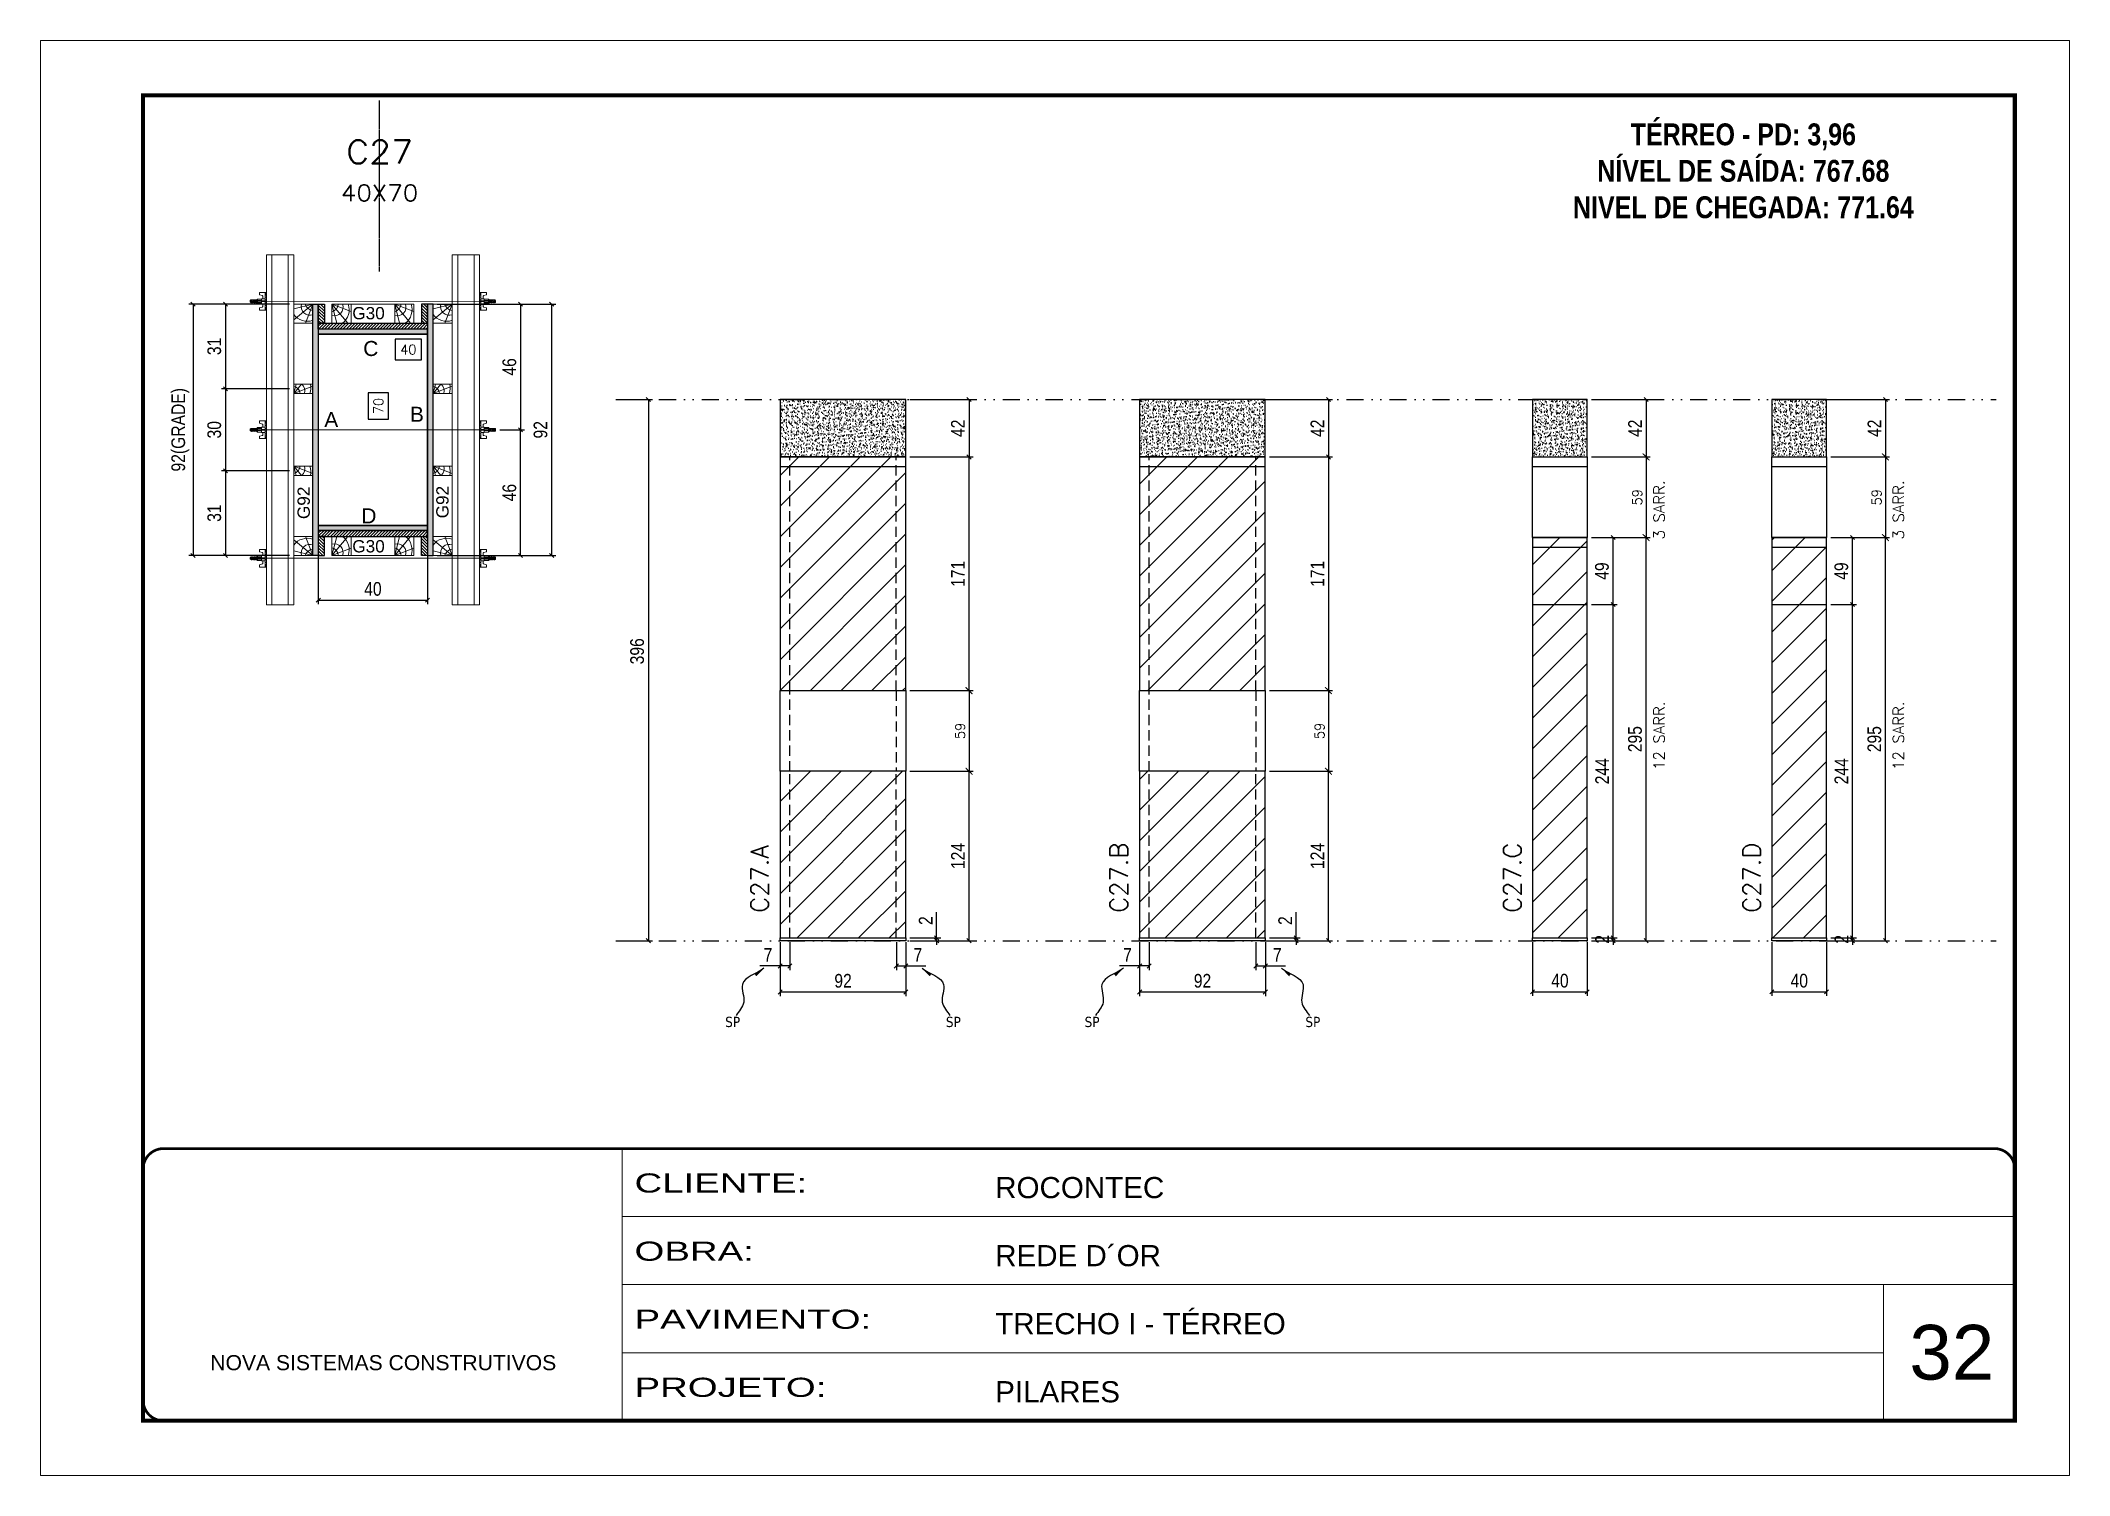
# Model space of a CAD drawing. Extents: x 2949 to 9230, y 1140 to 12527.
# Drawn here: x 7745 to 9230, y 3437 to 4487 of the extents above; entities that cross this region are included whole.
import ezdxf
from ezdxf.enums import TextEntityAlignment as Align

# ---------------------------------------------------------------- set-up
doc = ezdxf.new("R2010")
doc.units = 0
for name, pattern in [('CONTINUO', [0]), ('DASHED', [0.75, 0.5, -0.25]), ('DIVIDE2', [0.625, 0.25, -0.125, 0, -0.125, 0, -0.125]), ('HIDDEN', [0.375, 0.25, -0.125])]:
    doc.linetypes.add(name, pattern=pattern)
for name, color, linetype, lineweight in [('CARIMBO', 255, 'Continuous', 9), ('Folhas', 255, 'Continuous', 9), ('Hachura', 251, 'Continuous', 9), ('Madeira', 126, 'Continuous', 18), ('Perfil Metálico', 224, 'Continuous', 18), ('SARRAFO DE PRESSAO', 251, 'DASHED', 9), ('Texto Seção', 7, 'Continuous', 15)]:
    doc.layers.add(name, color=color, linetype=linetype, lineweight=lineweight)
for name, color, linetype in [('CHAPA', 1, 'Continuous'), ('COTA', 241, 'Continuous'), ('cotas', 4, 'Continuous'), ('MEIO_PONT', 93, 'Continuous'), ('NOMENCLATURA', 7, 'Continuous'), ('Nível', 160, 'Continuous'), ('Painéis', 200, 'Continuous'), ('SARR_2.2x7', 40, 'Continuous'), ('SARRAFO', 251, 'Continuous'), ('Sarrafo de Pressão', 42, 'HIDDEN'), ('texto', 7, 'Continuous'), ('Texto de Titulo', 7, 'Continuous'), ('Texto Qtd Sarr', 242, 'Continuous'), ('TEXTO_GERAL', 7, 'Continuous')]:
    doc.layers.add(name, color=color, linetype=linetype)
doc.styles.add('ARIAL', font='arial.ttf')
doc.styles.add('COTA TECNICA', font='techl___.ttf', dxfattribs={"height": 10})
doc.styles.add('COTA TECNICA 2X', font='techl___.ttf', dxfattribs={"height": 10})
doc.styles.add('COTA TECNICA-50', font='techl___.ttf', dxfattribs={"height": 10})
doc.styles.add('REGUA-120', font='ROMANS.shx', dxfattribs={"height": 15})
doc.styles.add('ROMANC', font='techb___.ttf', dxfattribs={"height": 2.5})
doc.styles.add('ROMANS', font='romans.shx')
doc.styles.add('SANSSERIF', font='sas_____.pfb')
doc.styles.get("Standard").update_dxf_attribs({"font": 'arial.ttf'})
doc.styles.add('Tecnologia', font='')
doc.styles.get('Tecnologia').set_extended_font_data('Forgotten Futurist')
doc.dimstyles.new('COTA PAINEL-50', dxfattribs={"dimtxt": 10, "dimasz": 3, "dimexe": 3, "dimexo": 3, "dimgap": 3, "dimtad": 1, "dimdec": 1, "dimzin": 12, "dimdsep": 46, "dimtxsty": 'COTA TECNICA-50', "dimblk1": 'OBLIQUE', "dimblk2": 'OBLIQUE', "dimsah": 1, "dimcen": 0.9, "dimclrd": 4, "dimclre": 4, "dimclrt": 240, "dimadec": 1, "dimazin": 3, "dimtfac": 1, "dimtdec": 1, "dimtmove": 0, "dimatfit": 3, "dimfxl": 1, "dimtolj": 1, "dimtzin": 12, "dimarcsym": 0})
doc.dimstyles.new('Cota Paínel', dxfattribs={"dimtxt": 7, "dimasz": 5, "dimexe": 3, "dimexo": 3, "dimgap": 3, "dimtad": 1, "dimdec": 1, "dimzin": 12, "dimdsep": 46, "dimtxsty": 'ROMANS', "dimblk": 'ARCHTICK', "dimcen": 0, "dimclrd": 4, "dimclre": 4, "dimclrt": 1, "dimadec": 1, "dimazin": 3, "dimtfac": 1, "dimtdec": 1, "dimtmove": 0, "dimatfit": 3, "dimldrblk": 'OBLIQUE', "dimfxl": 1, "dimtolj": 1, "dimtzin": 12, "dimarcsym": 0})
doc.dimstyles.new('PAINEL', dxfattribs={"dimtxt": 10, "dimasz": 3, "dimexe": 3, "dimexo": 3, "dimgap": 3, "dimtad": 1, "dimdec": 1, "dimzin": 12, "dimdsep": 46, "dimtxsty": 'COTA TECNICA', "dimblk1": 'OBLIQUE', "dimblk2": 'OBLIQUE', "dimsah": 1, "dimcen": 0.9, "dimclrd": 4, "dimclre": 4, "dimclrt": 240, "dimadec": 1, "dimazin": 3, "dimtfac": 1, "dimtdec": 1, "dimtmove": 0, "dimatfit": 3, "dimfxl": 1, "dimtolj": 1, "dimtzin": 12, "dimarcsym": 0})
doc.dimstyles.new('SECAO PILAR', dxfattribs={"dimtxt": 10, "dimasz": 3, "dimexe": 3, "dimexo": 3, "dimgap": 3, "dimtad": 1, "dimdec": 1, "dimlfac": 0.5, "dimzin": 12, "dimdsep": 46, "dimtxsty": 'COTA TECNICA 2X', "dimblk1": 'OBLIQUE', "dimblk2": 'OBLIQUE', "dimsah": 1, "dimcen": 0.9, "dimclrd": 256, "dimclre": 256, "dimclrt": 256, "dimadec": 1, "dimazin": 3, "dimtfac": 1, "dimtdec": 1, "dimtmove": 0, "dimatfit": 3, "dimfxl": 1, "dimtolj": 1, "dimtzin": 12, "dimarcsym": 0})
doc.dimstyles.new('SECÇÃO 2', dxfattribs={"dimtxt": 7, "dimasz": 6, "dimexe": 0.18, "dimexo": 2, "dimgap": -4, "dimtad": 3, "dimdec": 1, "dimlfac": 0.5, "dimzin": 12, "dimdsep": 46, "dimtxsty": 'ROMANS', "dimblk": 'ARCHTICK', "dimcen": 0.09, "dimse1": 1, "dimse2": 1, "dimsd1": 1, "dimsd2": 1, "dimclrd": 180, "dimclre": 5, "dimclrt": 1, "dimadec": 0, "dimazin": 3, "dimtfac": 1, "dimtdec": 1, "dimtofl": 0, "dimtmove": 0, "dimatfit": 3, "dimldrblk": 'ARCHTICK', "dimfxl": 1, "dimtolj": 1, "dimtzin": 0, "dimarcsym": 0})
doc.dimstyles.get("Standard").update_dxf_attribs({"dimtxt": 0.18, "dimasz": 0.18, "dimexe": 0.18, "dimexo": 0.0625, "dimgap": 0.09, "dimtad": 0, "dimtih": 1, "dimtoh": 1, "dimdec": 4, "dimzin": 0, "dimdsep": 46, "dimtxsty": 'Standard', "dimcen": 0.09, "dimadec": 0, "dimazin": 0, "dimtfac": 1, "dimtdec": 4, "dimtofl": 0, "dimtmove": 0, "dimatfit": 3, "dimfxl": 1, "dimtolj": 1, "dimtzin": 0, "dimarcsym": 0})
pattern_1 = [(45, (-121289.967, -21564.895), (-11.2253202, 11.2253202), [])]
pattern_2 = [(45, (-121289.967, -21505.895), (-11.2253202, 11.2253202), [])]
pattern_3 = [(50, (-121289.9665, -21505.8954), (5.46554007, -0.47817257), [0.5715, -6.2865]), (355, (-121289.9665, -21505.8954), (-1.05730264, 5.73170536), [0.4572, -5.02921753]), (100.4514447, (-121289.511, -21505.935), (4.40823741, 5.25353256), [0.48570026, -5.34270734]), (46.1842, (-121289.9665, -21504.3714), (8.13237123, -1.26126984), [0.85725, -9.42975]), (96.6355576, (-121289.289, -21504.4765), (7.122124, 7.42278374), [0.7285507, -8.01406824]), (351.184151, (-121289.9665, -21504.371), (7.122124, 7.42278374), [0.685799, -7.54379196]), (21, (-121289.2045, -21504.7524), (4.54843174, -3.06795595), [0.5715, -6.2865]), (326, (-121289.2045, -21504.7524), (1.85406085, 5.52563898), [0.4572, -5.0292]), (71.451445, (-121288.8255, -21505.008), (6.40249258, 2.45768307), [0.48570026, -5.34269813]), (37.5, (-121289.9665, -21505.8954), (0.092658098, 2.536651166), [0, -4.96824, 0, -5.1054, 0, -5.04825]), (7.5, (-121289.9665, -21505.8954), (2.004589875, 3.005417245), [0, -2.91084, 0, -4.85394, 0, -1.92405]), (327.5, (-121291.6658, -21505.8954), (4.067717855, -0.17186232), [0, -1.905, 0, -5.9436, 0, -7.8867]), (317.5, (-121292.4278, -21505.8954), (4.44387544, 0.76279473), [0, -2.4765, 0, -3.94716, 0, -5.6007])]
pattern_4 = [(45, (4782, 1148.575), (-11.22532, 11.22532), [])]

msp = doc.modelspace()

# ---------------------------------------------------------------- texts
at = {"layer": 'CARIMBO', "style": 'ARIAL'}
msp.add_text('32', height=40, dxfattribs=at).set_placement((9112.39, 3506.85))
at = {"layer": 'NOMENCLATURA', "color": 2, "insert": (8990.86, 4452.77), "char_height": 16, "attachment_point": 2, "style": 'ROMANC'}
msp.add_mtext_dynamic_manual_height_columns('\\PTÉRREO - PD: 3,96\\PNÍVEL DE SAÍDA: 767.68\\PNIVEL DE CHEGADA: 771.64', width=300.2766, gutter_width=1, heights=[0], dxfattribs=at)
at = {"layer": 'texto', "color": 0, "char_height": 7.5, "attachment_point": 5}
for insert in [(8251.09, 3768.5), (8412.64, 3768.5), (8514.18, 3768.5), (8675.74, 3768.5)]:
    msp.add_mtext('{\\fTahoma|b0|i0|c0|p34;\\C4;SP}', dxfattribs=dict(at, insert=insert))
at = {"layer": 'Texto Seção', "linetype": 'Continuous', "style": 'ROMANS'}
for s, p in [('3 SARR.', (8933.22, 4121.65)), ('3 SARR.', (9108.39, 4121.65)), ('12 SARR.', (8933.22, 3953)), ('12 SARR.', (9108.39, 3953))]:
    msp.add_text(s, height=8, rotation=90, dxfattribs=at).set_placement(p)
at = {"layer": 'Texto Seção', "char_height": 13, "width": 285.3299, "attachment_point": 7, "rotation": 90, "style": 'REGUA-120'}
for s, insert in [('C27.A', (8277.32, 3848.46)), ('C27.B', (8540.29, 3848.46)), ('C27.C', (8828.3, 3848.46)), ('C27.D', (9003.48, 3848.46))]:
    msp.add_mtext(s, dxfattribs=dict(at, insert=insert))
at = {"layer": 'TEXTO_GERAL', "style": 'ARIAL'}
for s, p in [('C', (7986.24, 4261.39)), ('B', (8020, 4213.25)), ('A', (7957.29, 4209.33)), ('D', (7984.83, 4138.89))]:
    msp.add_text(s, height=11, dxfattribs=at).set_placement(p, align=Align.MIDDLE_CENTER)
at = {"layer": 'TEXTO_GERAL', "color": 0, "linetype": 'Continuous', "style": 'SANSSERIF'}
for p in [(7937.1, 4136.55), (8038.66, 4137.1)]:
    msp.add_text('G92', height=9, rotation=90, dxfattribs=at).set_placement(p, align=Align.MIDDLE_LEFT)
at = {"layer": 'TEXTO_GERAL', "color": 0, "linetype": 'Continuous', "char_height": 9, "width": 285.3299, "style": 'SANSSERIF'}
for insert, attachment_point in [((7972.68, 4291.74), 1), ((7972.68, 4112.03), 7)]:
    msp.add_mtext('G30', dxfattribs=dict(at, insert=insert, attachment_point=attachment_point))

# ---------------------------------------------------------------- blocks, each defined once
blk = doc.blocks.new('9999999999')
at = {"color": 30, "linetype": 'CONTINUO'}
for p, q in [((98564.6, 34230.2), (98564.6, 34429.4)), ((98564.6, 34379.6), (99584, 34379.6)), ((98564.6, 34329.8), (99488, 34329.8)), ((99584, 34329.8), (99488, 34329.8)), ((99488, 34329.8), (99488, 34230.2)), ((98564.6, 34280), (99488, 34280))]:
    blk.add_line(p, q, dxfattribs=at)
at = {"color": 30, "linetype": 'CONTINUO', "const_width": 2}
blk.add_lwpolyline([(99584, 34230.2), (99584, 34414.4, 0.414214), (99569, 34429.4), (98229, 34429.4, 0.414214), (98214, 34414.4), (98214, 34245.2, 0.414214), (98229, 34230.2), (99584, 34230.2)], format="xyb", dxfattribs=at)
at = {"layer": 'Folhas'}
blk.add_lwpolyline([(98139, 34190.2), (99624, 34190.2), (99624, 35240.2), (98139, 35240.2)], close=True, dxfattribs=at)
at = {"layer": 'Folhas', "color": 30, "const_width": 3}
blk.add_lwpolyline([(98214, 34230.2), (99584, 34230.2), (99584, 35200.2), (98214, 35200.2)], close=True, dxfattribs=at)
at = {"color": 7, "linetype": 'Continuous', "ltscale": 5, "style": 'ARIAL'}
for s, height, p in [('ROCONTEC', 15.48, (98837.7, 34393.1)), ('REDE D´OR', 15.48, (98837.7, 34343.3)), ('TRECHO I - TÉRREO', 15.483, (98837.7, 34293.5)), ('NOVA SISTEMAS CONSTRUTIVOS', 11.059, (98263.2, 34267.2)), ('PILARES', 15.48, (98837.7, 34243.7))]:
    blk.add_text(s, height=height, dxfattribs=at).set_placement(p)
at = {"layer": 'Folhas', "color": 7, "style": 'Tecnologia', "width": 1.5}
for s, p in [('CLIENTE:', (98573.7, 34397.2)), ('OBRA:', (98573.7, 34347.3)), ('PAVIMENTO:', (98573.7, 34297.5)), ('PROJETO:', (98573.7, 34247.7))]:
    blk.add_text(s, height=14, dxfattribs=at).set_placement(p)
blk = doc.blocks.new('*D487')
at = {"layer": 'COTA', "color": 180, "lineweight": -2, "transparency": 16777216}
for p, q in [((7999.3, 4228.9), (7984.3, 4228.9)), ((7984.3, 4228.9), (7984.3, 4209.6)), ((7999.3, 4209.6), (7999.3, 4228.9)), ((7984.3, 4209.6), (7999.3, 4209.6))]:
    blk.add_line(p, q, dxfattribs=at)
at = {"layer": 'Defpoints', "color": 0, "transparency": 16777216}
for p in [(7947.8, 4271.9), (7947.8, 4131.9), (8003.3, 4131.9)]:
    blk.add_point(p, dxfattribs=at)
at = {"layer": 'COTA', "color": 1, "transparency": 16777216, "insert": (7991.8, 4219.3), "char_height": 7, "attachment_point": 5, "rotation": 90, "style": 'ROMANS'}
blk.add_mtext('\\A1;70', dxfattribs=at)
blk = doc.blocks.new('_ArchTick')
at = {"color": 0, "linetype": 'ByBlock', "const_width": 0.15}
blk.add_lwpolyline([(-0.5, -0.5), (0.5, 0.5)], dxfattribs=at)
blk = doc.blocks.new('_Oblique')
at = {"color": 0, "linetype": 'ByBlock', "lineweight": -2}
blk.add_line((-0.5, -0.5), (0.5, 0.5), dxfattribs=at)
blk = doc.blocks.new('*D488')
at = {"layer": 'COTA', "lineweight": -2, "transparency": 16777216}
for p, q in [((8034.8, 4293.9), (8121.6, 4293.9)), ((8118.6, 4293.9), (8118.6, 4109.9)), ((8034.8, 4109.9), (8121.6, 4109.9))]:
    blk.add_line(p, q, dxfattribs=at)
at = {"layer": 'Defpoints', "color": 0, "transparency": 16777216}
for p in [(8031.8, 4293.9), (8031.8, 4109.9), (8118.6, 4109.9)]:
    blk.add_point(p, dxfattribs=at)
at = {"layer": 'COTA', "lineweight": -2, "transparency": 16777216, "xscale": 3, "yscale": 3, "zscale": 3}
for p, rotation in [((8118.6, 4293.9), 90), ((8118.6, 4109.9), 270)]:
    blk.add_blockref('_Oblique', p, dxfattribs=dict(at, rotation=rotation))
at = {"layer": 'COTA', "transparency": 16777216, "insert": (8110.5, 4201.9), "char_height": 10, "attachment_point": 5, "rotation": 90, "style": 'COTA TECNICA 2X'}
blk.add_mtext('\\A1;92', dxfattribs=at)
blk = doc.blocks.new('*D489')
at = {"layer": 'COTA', "lineweight": -2, "transparency": 16777216}
for p, q in [((8068.8, 4293.9), (8098.8, 4293.9)), ((8095.8, 4293.9), (8095.8, 4201.9)), ((8080.6, 4201.9), (8098.8, 4201.9))]:
    blk.add_line(p, q, dxfattribs=at)
at = {"layer": 'Defpoints', "color": 0, "transparency": 16777216}
for p in [(8065.8, 4293.9), (8077.6, 4201.9), (8095.8, 4201.9)]:
    blk.add_point(p, dxfattribs=at)
at = {"layer": 'COTA', "lineweight": -2, "transparency": 16777216, "xscale": 3, "yscale": 3, "zscale": 3}
for p, rotation in [((8095.8, 4293.9), 90), ((8095.8, 4201.9), 270)]:
    blk.add_blockref('_Oblique', p, dxfattribs=dict(at, rotation=rotation))
at = {"layer": 'COTA', "transparency": 16777216, "insert": (8087.7, 4247.9), "char_height": 10, "attachment_point": 5, "rotation": 90, "style": 'COTA TECNICA 2X'}
blk.add_mtext('\\A1;46', dxfattribs=at)
blk = doc.blocks.new('*D490')
at = {"layer": 'COTA', "lineweight": -2, "transparency": 16777216}
for p, q in [((8080.6, 4201.9), (8098.8, 4201.9)), ((8095.8, 4109.9), (8095.8, 4201.9)), ((8068.8, 4109.9), (8098.8, 4109.9))]:
    blk.add_line(p, q, dxfattribs=at)
at = {"layer": 'Defpoints', "color": 0, "transparency": 16777216}
for p in [(8077.6, 4201.9), (8095.8, 4201.9), (8065.8, 4109.9)]:
    blk.add_point(p, dxfattribs=at)
at = {"layer": 'COTA', "lineweight": -2, "transparency": 16777216, "xscale": 3, "yscale": 3, "zscale": 3}
for p, rotation in [((8095.8, 4201.9), 90), ((8095.8, 4109.9), 270)]:
    blk.add_blockref('_Oblique', p, dxfattribs=dict(at, rotation=rotation))
at = {"layer": 'COTA', "transparency": 16777216, "insert": (8087.7, 4155.9), "char_height": 10, "attachment_point": 5, "rotation": 90, "style": 'COTA TECNICA 2X'}
blk.add_mtext('\\A1;46', dxfattribs=at)
blk = doc.blocks.new('*D491')
at = {"layer": 'COTA', "color": 180, "lineweight": -2, "transparency": 16777216}
for p, q in [((8023.3, 4268.1), (8004, 4268.1)), ((8004, 4268.1), (8004, 4253.1)), ((8023.3, 4253.1), (8023.3, 4268.1)), ((8004, 4253.1), (8023.3, 4253.1))]:
    blk.add_line(p, q, dxfattribs=at)
at = {"layer": 'Defpoints', "color": 0, "transparency": 16777216}
for p in [(7947.8, 4271.9), (8027.8, 4271.9), (8027.8, 4249.1)]:
    blk.add_point(p, dxfattribs=at)
at = {"layer": 'COTA', "color": 1, "transparency": 16777216, "insert": (8013.7, 4260.6), "char_height": 7, "attachment_point": 5, "style": 'ROMANS'}
blk.add_mtext('\\A1;40', dxfattribs=at)
blk = doc.blocks.new('titulo1')
at = {"layer": 'Defpoints', "color": 252, "linetype": 'HIDDEN', "ltscale": 2}
blk.add_line((0, 0), (0, 125), dxfattribs=at)
at = {"layer": 'Defpoints', "style": 'ROMANS', "oblique": 15}
blk.add_attdef('FOLHA', text='', height=10, dxfattribs=at).set_placement((0, 15.6), align=Align.MIDDLE_CENTER)
at = {"layer": 'Texto Qtd Sarr', "color": 3, "style": 'ROMANS', "oblique": 15}
for tag, height, p in [('TITULO', 17, (0, 71.4)), ('SEÇÃO', 12, (0, 41.5))]:
    blk.add_attdef(tag, text='', height=height, dxfattribs=at).set_placement(p, align=Align.MIDDLE_CENTER)
blk = doc.blocks.new('PONTALETE')
at = {"layer": 'Madeira'}
for q in [(2.71, 7), (7, 5.76), (7, 1.74)]:
    blk.add_line((0, 0), q, dxfattribs=at)
blk.add_lwpolyline([(0, 0), (7, 0), (7, 7), (0, 7)], close=True, dxfattribs=at)
for centre, radius, start, end in [((2.04, 0.06), 6.23, 37.28179, 109.09128), ((1.09, 0.9), 3.19, 343.60304, 109.98471), ((-0.21, -0.78), 3.09, 14.63219, 86.0383)]:
    blk.add_arc(centre, radius, start, end, dxfattribs=at)
blk = doc.blocks.new('*D492')
at = {"layer": 'COTA', "lineweight": -2, "transparency": 16777216}
for p, q in [((7926.8, 4293.9), (7853.1, 4293.9)), ((7856.1, 4293.9), (7856.1, 4109.9)), ((7926.8, 4109.9), (7853.1, 4109.9))]:
    blk.add_line(p, q, dxfattribs=at)
at = {"layer": 'Defpoints', "color": 0, "transparency": 16777216}
for p in [(7929.8, 4293.9), (7856.1, 4109.9), (7929.8, 4109.9)]:
    blk.add_point(p, dxfattribs=at)
at = {"layer": 'COTA', "lineweight": -2, "transparency": 16777216, "xscale": 3, "yscale": 3, "zscale": 3}
for p, rotation in [((7856.1, 4293.9), 90), ((7856.1, 4109.9), 270)]:
    blk.add_blockref('_Oblique', p, dxfattribs=dict(at, rotation=rotation))
at = {"layer": 'COTA', "transparency": 16777216, "insert": (7846.8, 4201.9), "char_height": 10, "attachment_point": 5, "rotation": 90, "style": 'COTA TECNICA 2X'}
blk.add_mtext('\\A1;92(GRADE)', dxfattribs=at)
blk = doc.blocks.new('MEIO PONTALETE')
at = {"layer": 'Madeira'}
for q in [(2.71, 7), (3.5, 2.88), (3.5, 0.87)]:
    blk.add_line((0, 0), q, dxfattribs=at)
blk.add_lwpolyline([(0, 0), (3.5, 0), (3.5, 7), (0, 7)], close=True, dxfattribs=at)
for centre, radius, start, end in [((2.04, 0.06), 6.23, 76.44987, 109.09128), ((1.09, 0.9), 3.19, 40.90626, 109.98471), ((-0.21, -0.78), 3.09, 14.63219, 86.0383)]:
    blk.add_arc(centre, radius, start, end, dxfattribs=at)
blk = doc.blocks.new('*D493')
at = {"layer": 'COTA', "lineweight": -2, "transparency": 16777216}
for p, q in [((7926.8, 4171.9), (7876.9, 4171.9)), ((7879.9, 4171.9), (7879.9, 4109.9)), ((7926.8, 4109.9), (7876.9, 4109.9))]:
    blk.add_line(p, q, dxfattribs=at)
at = {"layer": 'Defpoints', "color": 0, "transparency": 16777216}
for p in [(7929.8, 4171.9), (7879.9, 4109.9), (7929.8, 4109.9)]:
    blk.add_point(p, dxfattribs=at)
at = {"layer": 'COTA', "lineweight": -2, "transparency": 16777216, "xscale": 3, "yscale": 3, "zscale": 3}
for p, rotation in [((7879.9, 4171.9), 90), ((7879.9, 4109.9), 270)]:
    blk.add_blockref('_Oblique', p, dxfattribs=dict(at, rotation=rotation))
at = {"layer": 'COTA', "transparency": 16777216, "insert": (7871.7, 4140.9), "char_height": 10, "attachment_point": 5, "rotation": 90, "style": 'COTA TECNICA 2X'}
blk.add_mtext('\\A1;31', dxfattribs=at)
blk = doc.blocks.new('C')
at = {"layer": 'Hachura', "color": 0}
for p, q in [((0, 3.22), (0, -3.22)), ((0.45, 3.22), (0, 3.22)), ((0.46, 3.16), (0, 3.16)), ((0.46, 3.05), (0, 3.05)), ((0.46, 2.88), (0, 2.88)), ((0, 2.75), (0, -1.16)), ((0.46, 2.65), (0, 2.65)), ((0.46, 2.23), (0, 2.23)), ((0.46, 1.51), (0, 1.51)), ((0.39, 0.49), (0.17, 0.49)), ((0.45, -3.23), (0.45, 3.22)), ((0.45, 3.22), (2.58, 3.22)), ((1.74, 0.97), (0.45, 0.97)), ((1.45, 0.1), (0.45, 0.1)), ((1.35, 1.94), (1.35, 0.96)), ((2.58, 2.39), (1.47, 2.09)), ((1.74, -0.97), (1.74, 0.97)), ((1.74, 0.97), (1.74, 0.84)), ((1.74, 0.97), (1.74, 0.84)), ((1.74, 0.84), (3.35, 0.84)), ((3.35, 0.45), (1.74, 0.45)), ((2.58, 3.22), (2.58, 2.39)), ((3.32, 0.84), (3.32, -0.84)), ((3.35, 0.84), (3.35, -0.84)), ((3.68, 0.45), (3.35, 0.45)), ((3.84, -0.52), (3.35, 0.45)), ((3.35, 0.06), (3.67, -0.57)), ((3.68, 0.45), (4.16, -0.52)), ((3.72, 0.5), (4.25, -0.57)), ((4.37, -0.55), (3.83, 0.53)), ((4.15, 0.45), (3.93, 0.45)), ((4.42, -0.52), (3.93, 0.45)), ((4.15, 0.45), (4.26, 0.45)), ((4.26, 0.45), (4.74, -0.52)), ((4.3, 0.5), (4.83, -0.57)), ((4.95, -0.55), (4.41, 0.53)), ((4.51, 0.45), (4.84, 0.45)), ((5, -0.52), (4.51, 0.45)), ((4.84, 0.45), (5.32, -0.52)), ((4.88, 0.5), (5.41, -0.57)), ((5.53, -0.55), (4.99, 0.53)), ((5.58, -0.52), (5.09, 0.45)), ((5.42, 0.45), (5.09, 0.45)), ((5.58, -0.52), (5.09, 0.45)), ((5.42, 0.45), (5.74, -0.19)), ((5.46, 0.5), (5.74, -0.07)), ((5.74, 0.19), (5.57, 0.53)), ((5.74, 0.32), (5.68, 0.45)), ((5.68, 0.45), (5.74, 0.45)), ((5.74, 0.45), (5.9, 0.29)), ((5.74, 0.45), (5.74, -0.52)), ((5.9, -0.36), (5.9, 0.29)), ((0.45, 0), (0, 0)), ((0.46, -1.52), (0, -1.52)), ((0.46, -2.23), (0, -2.23)), ((0.46, -2.65), (0, -2.65)), ((0.46, -2.88), (0, -2.88)), ((0.46, -3.05), (0, -3.05)), ((0.46, -3.16), (0, -3.16)), ((0, -3.22), (2.57, -3.22)), ((0.08, -0.48), (0.29, -0.48)), ((0.29, -0.48), (0.4, -0.48)), ((0.45, 0), (0.45, -0.97)), ((0.45, -0.16), (1.45, -0.16)), ((0.45, -0.65), (0.45, -0.32)), ((0.45, -3.23), (0.45, -0.65)), ((0.45, -0.97), (1.74, -0.97)), ((1.35, -1.94), (1.35, -0.97)), ((2.58, -2.39), (1.47, -2.1)), ((3.35, -0.32), (1.74, -0.32)), ((3.35, -0.84), (1.74, -0.84)), ((2.58, -3.23), (2.58, -2.39)), ((3.35, -0.07), (3.58, -0.52)), ((3.35, -0.52), (3.58, -0.52)), ((3.84, -0.52), (4.16, -0.52)), ((4.42, -0.52), (4.74, -0.52)), ((4.63, -0.52), (4.74, -0.52)), ((5, -0.52), (5.32, -0.52)), ((5.58, -0.52), (5.74, -0.52)), ((5.74, -0.52), (5.9, -0.36)), ((5.74, -0.52), (5.74, -0.52))]:
    blk.add_line(p, q, dxfattribs=at)
for centre, radius, start, end in [((1.52, 1.94), 0.161, 104.74356, 180), ((1.44, -0.03), 0.129, 272.69497, 87.30503), ((3.81, 0.39), 0.143, 25.56881, 154.43119), ((4.39, 0.39), 0.143, 25.56881, 154.43119), ((4.97, 0.39), 0.143, 25.56881, 154.43119), ((5.55, 0.39), 0.143, 25.56881, 154.43119), ((0.17, -0.37), 0.174, 221.74404, 317.85924), ((1.52, -1.94), 0.161, 180, 255.25644), ((3.71, -0.4), 0.174, 222.14076, 318.25596), ((4.29, -0.4), 0.174, 222.14076, 318.25596), ((4.87, -0.4), 0.174, 222.14076, 318.25596), ((5.45, -0.4), 0.174, 222.14076, 318.25596), ((5.61, -0.4), 0.174, 317.85924, 318.25596)]:
    blk.add_arc(centre, radius, start, end, dxfattribs=at)
blk = doc.blocks.new('*D494')
at = {"layer": 'COTA', "lineweight": -2, "transparency": 16777216}
for p, q in [((7926.8, 4293.9), (7876.9, 4293.9)), ((7879.9, 4293.9), (7879.9, 4231.9)), ((7926.8, 4231.9), (7876.9, 4231.9))]:
    blk.add_line(p, q, dxfattribs=at)
at = {"layer": 'Defpoints', "color": 0, "transparency": 16777216}
for p in [(7929.8, 4293.9), (7879.9, 4231.9), (7929.8, 4231.9)]:
    blk.add_point(p, dxfattribs=at)
at = {"layer": 'COTA', "lineweight": -2, "transparency": 16777216, "xscale": 3, "yscale": 3, "zscale": 3}
for p, rotation in [((7879.9, 4293.9), 90), ((7879.9, 4231.9), 270)]:
    blk.add_blockref('_Oblique', p, dxfattribs=dict(at, rotation=rotation))
at = {"layer": 'COTA', "transparency": 16777216, "insert": (7871.7, 4262.9), "char_height": 10, "attachment_point": 5, "rotation": 90, "style": 'COTA TECNICA 2X'}
blk.add_mtext('\\A1;31', dxfattribs=at)
blk = doc.blocks.new('*D495')
at = {"layer": 'COTA', "lineweight": -2, "transparency": 16777216}
for p, q in [((7926.8, 4231.9), (7876.9, 4231.9)), ((7879.9, 4231.9), (7879.9, 4171.9)), ((7926.8, 4171.9), (7876.9, 4171.9))]:
    blk.add_line(p, q, dxfattribs=at)
at = {"layer": 'Defpoints', "color": 0, "transparency": 16777216}
for p in [(7929.8, 4231.9), (7879.9, 4171.9), (7929.8, 4171.9)]:
    blk.add_point(p, dxfattribs=at)
at = {"layer": 'COTA', "lineweight": -2, "transparency": 16777216, "xscale": 3, "yscale": 3, "zscale": 3}
for p, rotation in [((7879.9, 4231.9), 90), ((7879.9, 4171.9), 270)]:
    blk.add_blockref('_Oblique', p, dxfattribs=dict(at, rotation=rotation))
at = {"layer": 'COTA', "transparency": 16777216, "insert": (7871.7, 4201.9), "char_height": 10, "attachment_point": 5, "rotation": 90, "style": 'COTA TECNICA 2X'}
blk.add_mtext('\\A1;30', dxfattribs=at)
blk = doc.blocks.new('*D924')
at = {"layer": 'COTA', "lineweight": -2, "transparency": 16777216}
for p, q in [((7947.8, 4125.3), (7947.8, 4074.2)), ((8027.8, 4125.3), (8027.8, 4074.2)), ((7947.8, 4077.2), (8027.8, 4077.2))]:
    blk.add_line(p, q, dxfattribs=at)
at = {"layer": 'Defpoints', "color": 0, "transparency": 16777216}
for p in [(7947.8, 4128.3), (8027.8, 4128.3), (8027.8, 4077.2)]:
    blk.add_point(p, dxfattribs=at)
at = {"layer": 'COTA', "lineweight": -2, "transparency": 16777216, "xscale": 3, "yscale": 3, "zscale": 3, "rotation": 180}
blk.add_blockref('_Oblique', (7947.8, 4077.2), dxfattribs=at)
at = {"layer": 'COTA', "lineweight": -2, "transparency": 16777216, "xscale": 3, "yscale": 3, "zscale": 3}
blk.add_blockref('_Oblique', (8027.8, 4077.2), dxfattribs=at)
at = {"layer": 'COTA', "transparency": 16777216, "insert": (7987.8, 4085.4), "char_height": 10, "attachment_point": 5, "style": 'COTA TECNICA 2X'}
blk.add_mtext('\\A1;40', dxfattribs=at)
blk = doc.blocks.new('*D1140')
at = {"layer": 'cotas', "color": 4, "linetype": 'ByBlock', "lineweight": -2, "transparency": 16777216}
for p, q in [((8168.7, 4224), (8192.4, 4224)), ((8189.4, 4224), (8189.4, 3828)), ((8168.7, 3828), (8192.4, 3828))]:
    blk.add_line(p, q, dxfattribs=at)
at = {"layer": 'Defpoints', "color": 0, "linetype": 'ByBlock', "transparency": 16777216}
for p in [(8165.7, 4224), (8165.7, 3828), (8189.4, 3828)]:
    blk.add_point(p, dxfattribs=at)
at = {"layer": 'cotas', "color": 4, "linetype": 'ByBlock', "lineweight": -2, "transparency": 16777216, "xscale": 3, "yscale": 3, "zscale": 3}
for p, rotation in [((8189.4, 4224), 90), ((8189.4, 3828), 270)]:
    blk.add_blockref('_Oblique', p, dxfattribs=dict(at, rotation=rotation))
at = {"layer": 'cotas', "color": 240, "linetype": 'ByBlock', "transparency": 16777216, "insert": (8181.2, 4039.8), "char_height": 10, "attachment_point": 5, "rotation": 90, "style": 'COTA TECNICA'}
blk.add_mtext('\\A1;396', dxfattribs=at)
blk = doc.blocks.new('*D1119')
at = {"layer": 'COTA', "color": 4, "lineweight": -2, "transparency": 16777216}
for p, q in [((8285.9, 3827), (8285.9, 3787.5)), ((8377.9, 3827), (8377.9, 3787.5)), ((8285.9, 3790.5), (8377.9, 3790.5))]:
    blk.add_line(p, q, dxfattribs=at)
at = {"layer": 'Defpoints', "color": 0, "transparency": 16777216}
for p in [(8285.9, 3830), (8377.9, 3830), (8377.9, 3790.5)]:
    blk.add_point(p, dxfattribs=at)
at = {"layer": 'COTA', "color": 4, "lineweight": -2, "transparency": 16777216, "xscale": 3, "yscale": 3, "zscale": 3, "rotation": 180}
blk.add_blockref('_Oblique', (8285.9, 3790.5), dxfattribs=at)
at = {"layer": 'COTA', "color": 4, "lineweight": -2, "transparency": 16777216, "xscale": 3, "yscale": 3, "zscale": 3}
blk.add_blockref('_Oblique', (8377.9, 3790.5), dxfattribs=at)
at = {"layer": 'COTA', "color": 240, "transparency": 16777216, "insert": (8331.9, 3798.6), "char_height": 10, "attachment_point": 5, "style": 'COTA TECNICA'}
blk.add_mtext('\\A1;92', dxfattribs=at)
blk = doc.blocks.new('*D1120')
at = {"layer": 'COTA', "color": 4, "lineweight": -2, "transparency": 16777216}
for p, q in [((8380.9, 3952), (8427.1, 3952)), ((8424.1, 3828), (8424.1, 3952)), ((8380.9, 3828), (8427.1, 3828))]:
    blk.add_line(p, q, dxfattribs=at)
at = {"layer": 'Defpoints', "color": 0, "transparency": 16777216}
for p in [(8377.9, 3952), (8424.1, 3952), (8377.9, 3828)]:
    blk.add_point(p, dxfattribs=at)
at = {"layer": 'COTA', "color": 4, "lineweight": -2, "transparency": 16777216, "xscale": 3, "yscale": 3, "zscale": 3}
for p, rotation in [((8424.1, 3952), 90), ((8424.1, 3828), 270)]:
    blk.add_blockref('_Oblique', p, dxfattribs=dict(at, rotation=rotation))
at = {"layer": 'COTA', "color": 240, "transparency": 16777216, "insert": (8416, 3890), "char_height": 10, "attachment_point": 5, "rotation": 90, "style": 'COTA TECNICA-50'}
blk.add_mtext('\\A1;124', dxfattribs=at)
blk = doc.blocks.new('*D1121')
at = {"layer": 'COTA', "color": 4, "lineweight": -2, "transparency": 16777216}
for p, q in [((8400.4, 3830), (8400.4, 3848.8)), ((8380.9, 3830), (8403.4, 3830)), ((8380.9, 3828), (8403.4, 3828)), ((8400.4, 3828), (8400.4, 3830)), ((8400.4, 3828), (8400.4, 3825))]:
    blk.add_line(p, q, dxfattribs=at)
at = {"layer": 'Defpoints', "color": 0, "transparency": 16777216}
for p in [(8377.9, 3830), (8377.9, 3828), (8400.4, 3828)]:
    blk.add_point(p, dxfattribs=at)
at = {"layer": 'COTA', "color": 4, "lineweight": -2, "transparency": 16777216, "xscale": 3, "yscale": 3, "zscale": 3}
for p, rotation in [((8400.4, 3830), 270), ((8400.4, 3828), 90)]:
    blk.add_blockref('_Oblique', p, dxfattribs=dict(at, rotation=rotation))
at = {"layer": 'COTA', "color": 240, "transparency": 16777216, "insert": (8392.4, 3842.7), "char_height": 10, "attachment_point": 5, "rotation": 90, "style": 'COTA TECNICA-50'}
blk.add_mtext('\\A1;2', dxfattribs=at)
blk = doc.blocks.new('*D1122')
at = {"layer": 'COTA', "color": 4, "linetype": 'ByBlock', "lineweight": -2, "transparency": 16777216}
for p, q in [((8380.9, 4182), (8427.1, 4182)), ((8424.1, 4011), (8424.1, 4182)), ((8380.9, 4011), (8427.1, 4011))]:
    blk.add_line(p, q, dxfattribs=at)
at = {"layer": 'Defpoints', "color": 0, "linetype": 'ByBlock', "transparency": 16777216}
for p in [(8377.9, 4182), (8424.1, 4182), (8377.9, 4011)]:
    blk.add_point(p, dxfattribs=at)
at = {"layer": 'COTA', "color": 4, "linetype": 'ByBlock', "lineweight": -2, "transparency": 16777216, "xscale": 3, "yscale": 3, "zscale": 3}
for p, rotation in [((8424.1, 4182), 90), ((8424.1, 4011), 270)]:
    blk.add_blockref('_Oblique', p, dxfattribs=dict(at, rotation=rotation))
at = {"layer": 'COTA', "color": 240, "linetype": 'ByBlock', "transparency": 16777216, "insert": (8416, 4096.5), "char_height": 10, "attachment_point": 5, "rotation": 90, "style": 'COTA TECNICA'}
blk.add_mtext('\\A1;171', dxfattribs=at)
blk = doc.blocks.new('*D1123')
at = {"layer": 'COTA', "color": 4, "linetype": 'ByBlock', "lineweight": -2, "transparency": 16777216}
for p, q in [((8380.9, 4224), (8427.1, 4224)), ((8424.1, 4224), (8424.1, 4182)), ((8380.9, 4182), (8427.1, 4182))]:
    blk.add_line(p, q, dxfattribs=at)
at = {"layer": 'Defpoints', "color": 0, "linetype": 'ByBlock', "transparency": 16777216}
for p in [(8377.9, 4224), (8377.9, 4182), (8424.1, 4182)]:
    blk.add_point(p, dxfattribs=at)
at = {"layer": 'COTA', "color": 4, "linetype": 'ByBlock', "lineweight": -2, "transparency": 16777216, "xscale": 3, "yscale": 3, "zscale": 3}
for p, rotation in [((8424.1, 4224), 90), ((8424.1, 4182), 270)]:
    blk.add_blockref('_Oblique', p, dxfattribs=dict(at, rotation=rotation))
at = {"layer": 'COTA', "color": 240, "linetype": 'ByBlock', "transparency": 16777216, "insert": (8416, 4203), "char_height": 10, "attachment_point": 5, "rotation": 90, "style": 'COTA TECNICA'}
blk.add_mtext('\\A1;42', dxfattribs=at)
blk = doc.blocks.new('*D1124')
at = {"layer": 'COTA', "color": 4, "lineweight": -2, "transparency": 16777216}
for p, q in [((8549, 3827), (8549, 3787.5)), ((8641, 3827), (8641, 3787.5)), ((8549, 3790.5), (8641, 3790.5))]:
    blk.add_line(p, q, dxfattribs=at)
at = {"layer": 'Defpoints', "color": 0, "transparency": 16777216}
for p in [(8549, 3830), (8641, 3830), (8641, 3790.5)]:
    blk.add_point(p, dxfattribs=at)
at = {"layer": 'COTA', "color": 4, "lineweight": -2, "transparency": 16777216, "xscale": 3, "yscale": 3, "zscale": 3, "rotation": 180}
blk.add_blockref('_Oblique', (8549, 3790.5), dxfattribs=at)
at = {"layer": 'COTA', "color": 4, "lineweight": -2, "transparency": 16777216, "xscale": 3, "yscale": 3, "zscale": 3}
blk.add_blockref('_Oblique', (8641, 3790.5), dxfattribs=at)
at = {"layer": 'COTA', "color": 240, "transparency": 16777216, "insert": (8595, 3798.6), "char_height": 10, "attachment_point": 5, "style": 'COTA TECNICA'}
blk.add_mtext('\\A1;92', dxfattribs=at)
blk = doc.blocks.new('*D1125')
at = {"layer": 'COTA', "color": 4, "lineweight": -2, "transparency": 16777216}
for p, q in [((8644, 3952), (8690.2, 3952)), ((8687.2, 3828), (8687.2, 3952)), ((8644, 3828), (8690.2, 3828))]:
    blk.add_line(p, q, dxfattribs=at)
at = {"layer": 'Defpoints', "color": 0, "transparency": 16777216}
for p in [(8641, 3952), (8687.2, 3952), (8641, 3828)]:
    blk.add_point(p, dxfattribs=at)
at = {"layer": 'COTA', "color": 4, "lineweight": -2, "transparency": 16777216, "xscale": 3, "yscale": 3, "zscale": 3}
for p, rotation in [((8687.2, 3952), 90), ((8687.2, 3828), 270)]:
    blk.add_blockref('_Oblique', p, dxfattribs=dict(at, rotation=rotation))
at = {"layer": 'COTA', "color": 240, "transparency": 16777216, "insert": (8679.1, 3890), "char_height": 10, "attachment_point": 5, "rotation": 90, "style": 'COTA TECNICA-50'}
blk.add_mtext('\\A1;124', dxfattribs=at)
blk = doc.blocks.new('*D1126')
at = {"layer": 'COTA', "color": 4, "lineweight": -2, "transparency": 16777216}
for p, q in [((8663.5, 3830), (8663.5, 3848.8)), ((8644, 3830), (8666.5, 3830)), ((8644, 3828), (8666.5, 3828)), ((8663.5, 3828), (8663.5, 3830)), ((8663.5, 3828), (8663.5, 3825))]:
    blk.add_line(p, q, dxfattribs=at)
at = {"layer": 'Defpoints', "color": 0, "transparency": 16777216}
for p in [(8641, 3830), (8641, 3828), (8663.5, 3828)]:
    blk.add_point(p, dxfattribs=at)
at = {"layer": 'COTA', "color": 4, "lineweight": -2, "transparency": 16777216, "xscale": 3, "yscale": 3, "zscale": 3}
for p, rotation in [((8663.5, 3830), 270), ((8663.5, 3828), 90)]:
    blk.add_blockref('_Oblique', p, dxfattribs=dict(at, rotation=rotation))
at = {"layer": 'COTA', "color": 240, "transparency": 16777216, "insert": (8655.5, 3842.7), "char_height": 10, "attachment_point": 5, "rotation": 90, "style": 'COTA TECNICA-50'}
blk.add_mtext('\\A1;2', dxfattribs=at)
blk = doc.blocks.new('*D1127')
at = {"layer": 'COTA', "color": 4, "linetype": 'ByBlock', "lineweight": -2, "transparency": 16777216}
for p, q in [((8644, 4224), (8690.2, 4224)), ((8687.2, 4224), (8687.2, 4182)), ((8644, 4182), (8690.2, 4182))]:
    blk.add_line(p, q, dxfattribs=at)
at = {"layer": 'Defpoints', "color": 0, "linetype": 'ByBlock', "transparency": 16777216}
for p in [(8641, 4224), (8641, 4182), (8687.2, 4182)]:
    blk.add_point(p, dxfattribs=at)
at = {"layer": 'COTA', "color": 4, "linetype": 'ByBlock', "lineweight": -2, "transparency": 16777216, "xscale": 3, "yscale": 3, "zscale": 3}
for p, rotation in [((8687.2, 4224), 90), ((8687.2, 4182), 270)]:
    blk.add_blockref('_Oblique', p, dxfattribs=dict(at, rotation=rotation))
at = {"layer": 'COTA', "color": 240, "linetype": 'ByBlock', "transparency": 16777216, "insert": (8679.1, 4203), "char_height": 10, "attachment_point": 5, "rotation": 90, "style": 'COTA TECNICA'}
blk.add_mtext('\\A1;42', dxfattribs=at)
blk = doc.blocks.new('*D1141')
at = {"layer": 'COTA', "color": 4, "linetype": 'ByBlock', "lineweight": -2, "transparency": 16777216}
for p, q in [((8644, 4182), (8690.2, 4182)), ((8687.2, 4182), (8687.2, 4011)), ((8644, 4011), (8690.2, 4011))]:
    blk.add_line(p, q, dxfattribs=at)
at = {"layer": 'Defpoints', "color": 0, "linetype": 'ByBlock', "transparency": 16777216}
for p in [(8641, 4182), (8641, 4011), (8687.2, 4011)]:
    blk.add_point(p, dxfattribs=at)
at = {"layer": 'COTA', "color": 4, "linetype": 'ByBlock', "lineweight": -2, "transparency": 16777216, "xscale": 3, "yscale": 3, "zscale": 3}
for p, rotation in [((8687.2, 4182), 90), ((8687.2, 4011), 270)]:
    blk.add_blockref('_Oblique', p, dxfattribs=dict(at, rotation=rotation))
at = {"layer": 'COTA', "color": 240, "linetype": 'ByBlock', "transparency": 16777216, "insert": (8679.1, 4096.5), "char_height": 10, "attachment_point": 5, "rotation": 90, "style": 'COTA TECNICA'}
blk.add_mtext('\\A1;171', dxfattribs=at)
blk = doc.blocks.new('*D1130')
at = {"layer": 'COTA', "color": 4, "lineweight": -2, "transparency": 16777216}
for p, q in [((8836.6, 3827), (8836.6, 3787.6)), ((8876.6, 3827), (8876.6, 3787.6)), ((8836.6, 3790.6), (8876.6, 3790.6))]:
    blk.add_line(p, q, dxfattribs=at)
at = {"layer": 'Defpoints', "color": 0, "transparency": 16777216}
for p in [(8836.6, 3830), (8876.6, 3830), (8876.6, 3790.6)]:
    blk.add_point(p, dxfattribs=at)
at = {"layer": 'COTA', "color": 4, "lineweight": -2, "transparency": 16777216, "xscale": 3, "yscale": 3, "zscale": 3, "rotation": 180}
blk.add_blockref('_Oblique', (8836.6, 3790.6), dxfattribs=at)
at = {"layer": 'COTA', "color": 4, "lineweight": -2, "transparency": 16777216, "xscale": 3, "yscale": 3, "zscale": 3}
blk.add_blockref('_Oblique', (8876.6, 3790.6), dxfattribs=at)
at = {"layer": 'COTA', "color": 240, "transparency": 16777216, "insert": (8856.6, 3798.7), "char_height": 10, "attachment_point": 5, "style": 'COTA TECNICA'}
blk.add_mtext('\\A1;40', dxfattribs=at)
blk = doc.blocks.new('*D1131')
at = {"layer": 'COTA', "color": 4, "lineweight": -2, "transparency": 16777216}
for p, q in [((8879.6, 4123), (8922.7, 4123)), ((8919.7, 3828), (8919.7, 4123)), ((8879.6, 3828), (8922.7, 3828))]:
    blk.add_line(p, q, dxfattribs=at)
at = {"layer": 'Defpoints', "color": 0, "transparency": 16777216}
for p in [(8876.6, 4123), (8919.7, 4123), (8876.6, 3828)]:
    blk.add_point(p, dxfattribs=at)
at = {"layer": 'COTA', "color": 4, "lineweight": -2, "transparency": 16777216, "xscale": 3, "yscale": 3, "zscale": 3}
for p, rotation in [((8919.7, 4123), 90), ((8919.7, 3828), 270)]:
    blk.add_blockref('_Oblique', p, dxfattribs=dict(at, rotation=rotation))
at = {"layer": 'COTA', "color": 240, "transparency": 16777216, "insert": (8911.6, 3975.5), "char_height": 10, "attachment_point": 5, "rotation": 90, "style": 'COTA TECNICA'}
blk.add_mtext('\\A1;295', dxfattribs=at)
blk = doc.blocks.new('*D1132')
at = {"layer": 'COTA', "color": 4, "lineweight": -2, "transparency": 16777216}
for p, q in [((8895.5, 3830), (8895.5, 3833)), ((8879.6, 3830), (8898.5, 3830)), ((8879.6, 3828), (8898.5, 3828)), ((8895.5, 3828), (8895.5, 3830)), ((8895.5, 3828), (8895.5, 3825))]:
    blk.add_line(p, q, dxfattribs=at)
at = {"layer": 'Defpoints', "color": 0, "transparency": 16777216}
for p in [(8876.6, 3830), (8876.6, 3828), (8895.5, 3830)]:
    blk.add_point(p, dxfattribs=at)
at = {"layer": 'COTA', "color": 4, "lineweight": -2, "transparency": 16777216, "xscale": 3, "yscale": 3, "zscale": 3}
for p, rotation in [((8895.5, 3830), 270), ((8895.5, 3828), 90)]:
    blk.add_blockref('_Oblique', p, dxfattribs=dict(at, rotation=rotation))
at = {"layer": 'COTA', "color": 240, "transparency": 16777216, "insert": (8887.5, 3829), "char_height": 10, "attachment_point": 5, "rotation": 90, "style": 'COTA TECNICA-50'}
blk.add_mtext('\\A1;2', dxfattribs=at)
blk = doc.blocks.new('*D1144')
at = {"layer": 'COTA', "color": 4, "linetype": 'ByBlock', "lineweight": -2, "transparency": 16777216}
for p, q in [((8879.6, 4074), (8898.5, 4074)), ((8895.5, 3830), (8895.5, 4074)), ((8879.6, 3830), (8898.5, 3830))]:
    blk.add_line(p, q, dxfattribs=at)
at = {"layer": 'Defpoints', "color": 0, "linetype": 'ByBlock', "transparency": 16777216}
for p in [(8876.6, 4074), (8895.5, 4074), (8876.6, 3830)]:
    blk.add_point(p, dxfattribs=at)
at = {"layer": 'COTA', "color": 4, "linetype": 'ByBlock', "lineweight": -2, "transparency": 16777216, "xscale": 3, "yscale": 3, "zscale": 3}
for p, rotation in [((8895.5, 4074), 90), ((8895.5, 3830), 270)]:
    blk.add_blockref('_Oblique', p, dxfattribs=dict(at, rotation=rotation))
at = {"layer": 'COTA', "color": 240, "linetype": 'ByBlock', "transparency": 16777216, "insert": (8887.5, 3952), "char_height": 10, "attachment_point": 5, "rotation": 90, "style": 'COTA TECNICA'}
blk.add_mtext('\\A1;244', dxfattribs=at)
blk = doc.blocks.new('*D1145')
at = {"layer": 'COTA', "color": 4, "linetype": 'ByBlock', "lineweight": -2, "transparency": 16777216}
for p, q in [((8879.6, 4123), (8898.5, 4123)), ((8895.5, 4074), (8895.5, 4123)), ((8879.6, 4074), (8898.5, 4074))]:
    blk.add_line(p, q, dxfattribs=at)
at = {"layer": 'Defpoints', "color": 0, "linetype": 'ByBlock', "transparency": 16777216}
for p in [(8876.6, 4123), (8895.5, 4123), (8876.6, 4074)]:
    blk.add_point(p, dxfattribs=at)
at = {"layer": 'COTA', "color": 4, "linetype": 'ByBlock', "lineweight": -2, "transparency": 16777216, "xscale": 3, "yscale": 3, "zscale": 3}
for p, rotation in [((8895.5, 4123), 90), ((8895.5, 4074), 270)]:
    blk.add_blockref('_Oblique', p, dxfattribs=dict(at, rotation=rotation))
at = {"layer": 'COTA', "color": 240, "linetype": 'ByBlock', "transparency": 16777216, "insert": (8887.4, 4098.5), "char_height": 10, "attachment_point": 5, "rotation": 90, "style": 'COTA TECNICA'}
blk.add_mtext('\\A1;49', dxfattribs=at)
blk = doc.blocks.new('*D1133')
at = {"layer": 'COTA', "color": 4, "lineweight": -2, "transparency": 16777216}
for p, q in [((9011.8, 3827), (9011.8, 3787.6)), ((9051.8, 3827), (9051.8, 3787.6)), ((9011.8, 3790.6), (9051.8, 3790.6))]:
    blk.add_line(p, q, dxfattribs=at)
at = {"layer": 'Defpoints', "color": 0, "transparency": 16777216}
for p in [(9011.8, 3830), (9051.8, 3830), (9051.8, 3790.6)]:
    blk.add_point(p, dxfattribs=at)
at = {"layer": 'COTA', "color": 4, "lineweight": -2, "transparency": 16777216, "xscale": 3, "yscale": 3, "zscale": 3, "rotation": 180}
blk.add_blockref('_Oblique', (9011.8, 3790.6), dxfattribs=at)
at = {"layer": 'COTA', "color": 4, "lineweight": -2, "transparency": 16777216, "xscale": 3, "yscale": 3, "zscale": 3}
blk.add_blockref('_Oblique', (9051.8, 3790.6), dxfattribs=at)
at = {"layer": 'COTA', "color": 240, "transparency": 16777216, "insert": (9031.8, 3798.7), "char_height": 10, "attachment_point": 5, "style": 'COTA TECNICA'}
blk.add_mtext('\\A1;40', dxfattribs=at)
blk = doc.blocks.new('*D1134')
at = {"layer": 'COTA', "color": 4, "lineweight": -2, "transparency": 16777216}
for p, q in [((9054.8, 4123), (9097.9, 4123)), ((9094.9, 3828), (9094.9, 4123)), ((9054.8, 3828), (9097.9, 3828))]:
    blk.add_line(p, q, dxfattribs=at)
at = {"layer": 'Defpoints', "color": 0, "transparency": 16777216}
for p in [(9051.8, 4123), (9094.9, 4123), (9051.8, 3828)]:
    blk.add_point(p, dxfattribs=at)
at = {"layer": 'COTA', "color": 4, "lineweight": -2, "transparency": 16777216, "xscale": 3, "yscale": 3, "zscale": 3}
for p, rotation in [((9094.9, 4123), 90), ((9094.9, 3828), 270)]:
    blk.add_blockref('_Oblique', p, dxfattribs=dict(at, rotation=rotation))
at = {"layer": 'COTA', "color": 240, "transparency": 16777216, "insert": (9086.8, 3975.5), "char_height": 10, "attachment_point": 5, "rotation": 90, "style": 'COTA TECNICA'}
blk.add_mtext('\\A1;295', dxfattribs=at)
blk = doc.blocks.new('*D1135')
at = {"layer": 'COTA', "color": 4, "lineweight": -2, "transparency": 16777216}
for p, q in [((9070.7, 3830), (9070.7, 3833)), ((9054.8, 3830), (9073.7, 3830)), ((9054.8, 3828), (9073.7, 3828)), ((9070.7, 3828), (9070.7, 3830)), ((9070.7, 3828), (9070.7, 3825))]:
    blk.add_line(p, q, dxfattribs=at)
at = {"layer": 'Defpoints', "color": 0, "transparency": 16777216}
for p in [(9051.8, 3830), (9051.8, 3828), (9070.7, 3830)]:
    blk.add_point(p, dxfattribs=at)
at = {"layer": 'COTA', "color": 4, "lineweight": -2, "transparency": 16777216, "xscale": 3, "yscale": 3, "zscale": 3}
for p, rotation in [((9070.7, 3830), 270), ((9070.7, 3828), 90)]:
    blk.add_blockref('_Oblique', p, dxfattribs=dict(at, rotation=rotation))
at = {"layer": 'COTA', "color": 240, "transparency": 16777216, "insert": (9062.7, 3829), "char_height": 10, "attachment_point": 5, "rotation": 90, "style": 'COTA TECNICA-50'}
blk.add_mtext('\\A1;2', dxfattribs=at)
blk = doc.blocks.new('*D1146')
at = {"layer": 'COTA', "color": 4, "linetype": 'ByBlock', "lineweight": -2, "transparency": 16777216}
for p, q in [((9054.8, 4074), (9073.7, 4074)), ((9070.7, 3830), (9070.7, 4074)), ((9054.8, 3830), (9073.7, 3830))]:
    blk.add_line(p, q, dxfattribs=at)
at = {"layer": 'Defpoints', "color": 0, "linetype": 'ByBlock', "transparency": 16777216}
for p in [(9051.8, 4074), (9070.7, 4074), (9051.8, 3830)]:
    blk.add_point(p, dxfattribs=at)
at = {"layer": 'COTA', "color": 4, "linetype": 'ByBlock', "lineweight": -2, "transparency": 16777216, "xscale": 3, "yscale": 3, "zscale": 3}
for p, rotation in [((9070.7, 4074), 90), ((9070.7, 3830), 270)]:
    blk.add_blockref('_Oblique', p, dxfattribs=dict(at, rotation=rotation))
at = {"layer": 'COTA', "color": 240, "linetype": 'ByBlock', "transparency": 16777216, "insert": (9062.6, 3952), "char_height": 10, "attachment_point": 5, "rotation": 90, "style": 'COTA TECNICA'}
blk.add_mtext('\\A1;244', dxfattribs=at)
blk = doc.blocks.new('*D1147')
at = {"layer": 'COTA', "color": 4, "linetype": 'ByBlock', "lineweight": -2, "transparency": 16777216}
for p, q in [((9054.8, 4123), (9073.7, 4123)), ((9070.7, 4074), (9070.7, 4123)), ((9054.8, 4074), (9073.7, 4074))]:
    blk.add_line(p, q, dxfattribs=at)
at = {"layer": 'Defpoints', "color": 0, "linetype": 'ByBlock', "transparency": 16777216}
for p in [(9051.8, 4123), (9070.7, 4123), (9051.8, 4074)]:
    blk.add_point(p, dxfattribs=at)
at = {"layer": 'COTA', "color": 4, "linetype": 'ByBlock', "lineweight": -2, "transparency": 16777216, "xscale": 3, "yscale": 3, "zscale": 3}
for p, rotation in [((9070.7, 4123), 90), ((9070.7, 4074), 270)]:
    blk.add_blockref('_Oblique', p, dxfattribs=dict(at, rotation=rotation))
at = {"layer": 'COTA', "color": 240, "linetype": 'ByBlock', "transparency": 16777216, "insert": (9062.6, 4098.5), "char_height": 10, "attachment_point": 5, "rotation": 90, "style": 'COTA TECNICA'}
blk.add_mtext('\\A1;49', dxfattribs=at)
blk = doc.blocks.new('*D1148')
at = {"layer": 'cotas', "color": 4, "linetype": 'ByBlock', "lineweight": -2, "transparency": 16777216}
for p, q in [((8879.6, 4224), (8922.7, 4224)), ((8919.7, 4224), (8919.7, 4182)), ((8879.6, 4182), (8922.7, 4182))]:
    blk.add_line(p, q, dxfattribs=at)
at = {"layer": 'Defpoints', "color": 0, "linetype": 'ByBlock', "transparency": 16777216}
for p in [(8876.6, 4224), (8876.6, 4182), (8919.7, 4182)]:
    blk.add_point(p, dxfattribs=at)
at = {"layer": 'cotas', "color": 4, "linetype": 'ByBlock', "lineweight": -2, "transparency": 16777216, "xscale": 3, "yscale": 3, "zscale": 3}
for p, rotation in [((8919.7, 4224), 90), ((8919.7, 4182), 270)]:
    blk.add_blockref('_Oblique', p, dxfattribs=dict(at, rotation=rotation))
at = {"layer": 'cotas', "color": 240, "linetype": 'ByBlock', "transparency": 16777216, "insert": (8911.6, 4203), "char_height": 10, "attachment_point": 5, "rotation": 90, "style": 'COTA TECNICA'}
blk.add_mtext('\\A1;42', dxfattribs=at)
blk = doc.blocks.new('*D1149')
at = {"layer": 'cotas', "color": 4, "linetype": 'ByBlock', "lineweight": -2, "transparency": 16777216}
for p, q in [((9054.8, 4224), (9097.9, 4224)), ((9094.9, 4224), (9094.9, 4182)), ((9054.8, 4182), (9097.9, 4182))]:
    blk.add_line(p, q, dxfattribs=at)
at = {"layer": 'Defpoints', "color": 0, "linetype": 'ByBlock', "transparency": 16777216}
for p in [(9051.8, 4224), (9051.8, 4182), (9094.9, 4182)]:
    blk.add_point(p, dxfattribs=at)
at = {"layer": 'cotas', "color": 4, "linetype": 'ByBlock', "lineweight": -2, "transparency": 16777216, "xscale": 3, "yscale": 3, "zscale": 3}
for p, rotation in [((9094.9, 4224), 90), ((9094.9, 4182), 270)]:
    blk.add_blockref('_Oblique', p, dxfattribs=dict(at, rotation=rotation))
at = {"layer": 'cotas', "color": 240, "linetype": 'ByBlock', "transparency": 16777216, "insert": (9086.8, 4203), "char_height": 10, "attachment_point": 5, "rotation": 90, "style": 'COTA TECNICA'}
blk.add_mtext('\\A1;42', dxfattribs=at)
blk = doc.blocks.new('*D1136')
at = {"layer": 'COTA', "color": 4, "lineweight": -2, "transparency": 16777216}
for p, q in [((8285.9, 3825), (8285.9, 3806.5)), ((8292.9, 3827), (8292.9, 3806.5)), ((8285.9, 3809.5), (8271.1, 3809.5)), ((8292.9, 3809.5), (8285.9, 3809.5))]:
    blk.add_line(p, q, dxfattribs=at)
at = {"layer": 'Defpoints', "color": 0, "transparency": 16777216}
for p in [(8285.9, 3828), (8292.9, 3830), (8285.9, 3809.5)]:
    blk.add_point(p, dxfattribs=at)
at = {"layer": 'COTA', "color": 4, "lineweight": -2, "transparency": 16777216, "xscale": 3, "yscale": 3, "zscale": 3, "rotation": 180}
blk.add_blockref('_Oblique', (8285.9, 3809.5), dxfattribs=at)
at = {"layer": 'COTA', "color": 4, "lineweight": -2, "transparency": 16777216, "xscale": 3, "yscale": 3, "zscale": 3}
blk.add_blockref('_Oblique', (8292.9, 3809.5), dxfattribs=at)
at = {"layer": 'COTA', "color": 240, "transparency": 16777216, "insert": (8277, 3817.6), "char_height": 10, "attachment_point": 5, "style": 'COTA TECNICA-50'}
blk.add_mtext('\\A1;7', dxfattribs=at)
blk = doc.blocks.new('*D1137')
at = {"layer": 'COTA', "color": 4, "lineweight": -2, "transparency": 16777216}
for p, q in [((8370.9, 3827), (8370.9, 3806.5)), ((8377.9, 3825), (8377.9, 3806.5)), ((8370.9, 3809.5), (8377.9, 3809.5)), ((8377.9, 3809.5), (8392.6, 3809.5))]:
    blk.add_line(p, q, dxfattribs=at)
at = {"layer": 'Defpoints', "color": 0, "transparency": 16777216}
for p in [(8370.9, 3830), (8377.9, 3828), (8377.9, 3809.5)]:
    blk.add_point(p, dxfattribs=at)
at = {"layer": 'COTA', "color": 4, "lineweight": -2, "transparency": 16777216, "xscale": 3, "yscale": 3, "zscale": 3, "rotation": 180}
blk.add_blockref('_Oblique', (8370.9, 3809.5), dxfattribs=at)
at = {"layer": 'COTA', "color": 4, "lineweight": -2, "transparency": 16777216, "xscale": 3, "yscale": 3, "zscale": 3}
blk.add_blockref('_Oblique', (8377.9, 3809.5), dxfattribs=at)
at = {"layer": 'COTA', "color": 240, "transparency": 16777216, "insert": (8386.7, 3817.6), "char_height": 10, "attachment_point": 5, "style": 'COTA TECNICA-50'}
blk.add_mtext('\\A1;7', dxfattribs=at)
blk = doc.blocks.new('*D1138')
at = {"layer": 'COTA', "color": 4, "lineweight": -2, "transparency": 16777216}
for p, q in [((8549, 3825), (8549, 3806.5)), ((8556, 3827), (8556, 3806.5)), ((8549, 3809.5), (8534.2, 3809.5)), ((8556, 3809.5), (8549, 3809.5))]:
    blk.add_line(p, q, dxfattribs=at)
at = {"layer": 'Defpoints', "color": 0, "transparency": 16777216}
for p in [(8549, 3828), (8556, 3830), (8549, 3809.5)]:
    blk.add_point(p, dxfattribs=at)
at = {"layer": 'COTA', "color": 4, "lineweight": -2, "transparency": 16777216, "xscale": 3, "yscale": 3, "zscale": 3, "rotation": 180}
blk.add_blockref('_Oblique', (8549, 3809.5), dxfattribs=at)
at = {"layer": 'COTA', "color": 4, "lineweight": -2, "transparency": 16777216, "xscale": 3, "yscale": 3, "zscale": 3}
blk.add_blockref('_Oblique', (8556, 3809.5), dxfattribs=at)
at = {"layer": 'COTA', "color": 240, "transparency": 16777216, "insert": (8540.1, 3817.6), "char_height": 10, "attachment_point": 5, "style": 'COTA TECNICA-50'}
blk.add_mtext('\\A1;7', dxfattribs=at)
blk = doc.blocks.new('*D1139')
at = {"layer": 'COTA', "color": 4, "lineweight": -2, "transparency": 16777216}
for p, q in [((8634, 3827), (8634, 3806.5)), ((8641, 3825), (8641, 3806.5)), ((8634, 3809.5), (8641, 3809.5)), ((8641, 3809.5), (8655.7, 3809.5))]:
    blk.add_line(p, q, dxfattribs=at)
at = {"layer": 'Defpoints', "color": 0, "transparency": 16777216}
for p in [(8634, 3830), (8641, 3828), (8641, 3809.5)]:
    blk.add_point(p, dxfattribs=at)
at = {"layer": 'COTA', "color": 4, "lineweight": -2, "transparency": 16777216, "xscale": 3, "yscale": 3, "zscale": 3, "rotation": 180}
blk.add_blockref('_Oblique', (8634, 3809.5), dxfattribs=at)
at = {"layer": 'COTA', "color": 4, "lineweight": -2, "transparency": 16777216, "xscale": 3, "yscale": 3, "zscale": 3}
blk.add_blockref('_Oblique', (8641, 3809.5), dxfattribs=at)
at = {"layer": 'COTA', "color": 240, "transparency": 16777216, "insert": (8649.8, 3817.6), "char_height": 10, "attachment_point": 5, "style": 'COTA TECNICA-50'}
blk.add_mtext('\\A1;7', dxfattribs=at)
blk = doc.blocks.new('*D1142')
at = {"layer": 'COTA', "color": 4, "lineweight": -2, "transparency": 16777216}
for p, q in [((8879.6, 4182), (8922.7, 4182)), ((8919.7, 4182), (8919.7, 4123)), ((8879.6, 4123), (8922.7, 4123))]:
    blk.add_line(p, q, dxfattribs=at)
at = {"layer": 'Defpoints', "color": 0, "transparency": 16777216}
for p in [(8876.6, 4182), (8876.6, 4123), (8919.7, 4123)]:
    blk.add_point(p, dxfattribs=at)
at = {"layer": 'COTA', "color": 4, "lineweight": -2, "transparency": 16777216, "xscale": 5, "yscale": 5, "zscale": 5}
for p, rotation in [((8919.7, 4182), 90), ((8919.7, 4123), 270)]:
    blk.add_blockref('_ArchTick', p, dxfattribs=dict(at, rotation=rotation))
at = {"layer": 'COTA', "color": 1, "transparency": 16777216, "insert": (8913.2, 4152.5), "char_height": 7, "attachment_point": 5, "rotation": 90, "style": 'ROMANS'}
blk.add_mtext('\\A1;59', dxfattribs=at)
blk = doc.blocks.new('*D1143')
at = {"layer": 'COTA', "color": 4, "lineweight": -2, "transparency": 16777216}
for p, q in [((9054.8, 4182), (9097.9, 4182)), ((9094.9, 4182), (9094.9, 4123)), ((9054.8, 4123), (9097.9, 4123))]:
    blk.add_line(p, q, dxfattribs=at)
at = {"layer": 'Defpoints', "color": 0, "transparency": 16777216}
for p in [(9051.8, 4182), (9051.8, 4123), (9094.9, 4123)]:
    blk.add_point(p, dxfattribs=at)
at = {"layer": 'COTA', "color": 4, "lineweight": -2, "transparency": 16777216, "xscale": 5, "yscale": 5, "zscale": 5}
for p, rotation in [((9094.9, 4182), 90), ((9094.9, 4123), 270)]:
    blk.add_blockref('_ArchTick', p, dxfattribs=dict(at, rotation=rotation))
at = {"layer": 'COTA', "color": 1, "transparency": 16777216, "insert": (9088.4, 4152.5), "char_height": 7, "attachment_point": 5, "rotation": 90, "style": 'ROMANS'}
blk.add_mtext('\\A1;59', dxfattribs=at)
blk = doc.blocks.new('*D1129')
at = {"layer": 'COTA', "color": 4, "lineweight": -2, "transparency": 16777216}
for p, q in [((8380.9, 4011), (8427.1, 4011)), ((8424.1, 4011), (8424.1, 3952)), ((8380.9, 3952), (8427.1, 3952))]:
    blk.add_line(p, q, dxfattribs=at)
at = {"layer": 'Defpoints', "color": 0, "transparency": 16777216}
for p in [(8377.9, 4011), (8377.9, 3952), (8424.1, 3952)]:
    blk.add_point(p, dxfattribs=at)
at = {"layer": 'COTA', "color": 4, "lineweight": -2, "transparency": 16777216, "xscale": 5, "yscale": 5, "zscale": 5}
for p, rotation in [((8424.1, 4011), 90), ((8424.1, 3952), 270)]:
    blk.add_blockref('_ArchTick', p, dxfattribs=dict(at, rotation=rotation))
at = {"layer": 'COTA', "color": 1, "transparency": 16777216, "insert": (8417.6, 3981.5), "char_height": 7, "attachment_point": 5, "rotation": 90, "style": 'ROMANS'}
blk.add_mtext('\\A1;59', dxfattribs=at)
blk = doc.blocks.new('*D1128')
at = {"layer": 'COTA', "color": 4, "lineweight": -2, "transparency": 16777216}
for p, q in [((8644, 4011), (8690.2, 4011)), ((8687.2, 4011), (8687.2, 3952)), ((8644, 3952), (8690.2, 3952))]:
    blk.add_line(p, q, dxfattribs=at)
at = {"layer": 'Defpoints', "color": 0, "transparency": 16777216}
for p in [(8641, 4011), (8641, 3952), (8687.2, 3952)]:
    blk.add_point(p, dxfattribs=at)
at = {"layer": 'COTA', "color": 4, "lineweight": -2, "transparency": 16777216, "xscale": 5, "yscale": 5, "zscale": 5}
for p, rotation in [((8687.2, 4011), 90), ((8687.2, 3952), 270)]:
    blk.add_blockref('_ArchTick', p, dxfattribs=dict(at, rotation=rotation))
at = {"layer": 'COTA', "color": 1, "transparency": 16777216, "insert": (8680.7, 3981.5), "char_height": 7, "attachment_point": 5, "rotation": 90, "style": 'ROMANS'}
blk.add_mtext('\\A1;59', dxfattribs=at)

# ---------------------------------------------------------------- dimensions: what is measured, and where the dimension line sits
at = {"layer": 'COTA'}
dim = msp.add_linear_dim(base=(7856.05, 4109.89), p1=(7929.83, 4293.89), p2=(7929.83, 4109.89), angle=270, text='<>(GRADE)', dimstyle='SECAO PILAR', dxfattribs=at)
dim.commit()
dim.dimension.update_dxf_attribs({"geometry": '*D492', "text_midpoint": (7846.83, 4201.89)})
for base, p1, p2, angle, dimstyle, picture, middle in [((7879.89, 4231.89), (7929.83, 4293.89), (7929.83, 4231.89), 270, 'SECAO PILAR', '*D494', (7871.67, 4262.89)), ((8118.6, 4109.89), (8031.83, 4293.89), (8031.83, 4109.89), 270, 'SECAO PILAR', '*D488', (8110.52, 4201.89)), ((8095.83, 4201.89), (8065.83, 4293.89), (8077.63, 4201.89), 270, 'SECAO PILAR', '*D489', (8087.73, 4247.89)), ((7879.89, 4171.89), (7929.83, 4231.89), (7929.83, 4171.89), 270, 'SECAO PILAR', '*D495', (7871.67, 4201.89)), ((8095.83, 4201.89), (8065.83, 4109.89), (8077.63, 4201.89), 90, 'SECAO PILAR', '*D490', (8087.73, 4155.89)), ((7879.89, 4109.89), (7929.83, 4171.89), (7929.83, 4109.89), 270, 'SECAO PILAR', '*D493', (7871.67, 4140.89)), ((8919.72, 4122.99), (8876.64, 4181.99), (8876.64, 4122.99), 90, 'Cota Paínel', '*D1142', (8913.22, 4152.49)), ((9094.89, 4122.99), (9051.81, 4181.99), (9051.81, 4122.99), 90, 'Cota Paínel', '*D1143', (9088.39, 4152.49)), ((8424.1, 3951.99), (8377.86, 4010.99), (8377.86, 3951.99), 90, 'Cota Paínel', '*D1129', (8417.6, 3981.49)), ((8687.2, 3951.99), (8640.96, 4010.99), (8640.96, 3951.99), 90, 'Cota Paínel', '*D1128', (8680.7, 3981.49)), ((8424.1, 3951.99), (8377.86, 3827.99), (8377.86, 3951.99), 90, 'COTA PAINEL-50', '*D1120', (8416.03, 3889.99)), ((8687.2, 3951.99), (8640.96, 3827.99), (8640.96, 3951.99), 90, 'COTA PAINEL-50', '*D1125', (8679.13, 3889.99)), ((8285.86, 3809.48), (8292.86, 3829.99), (8285.86, 3827.99), 180, 'COTA PAINEL-50', '*D1136', (8277, 3817.55)), ((8548.96, 3809.48), (8555.96, 3829.99), (8548.96, 3827.99), 180, 'COTA PAINEL-50', '*D1138', (8540.1, 3817.55))]:
    dim = msp.add_linear_dim(base=base, p1=p1, p2=p2, angle=angle, dimstyle=dimstyle, dxfattribs=at)
    dim.commit()
    dim.dimension.update_dxf_attribs({"geometry": picture, "text_midpoint": middle})
for base, p1, p2, angle, dimstyle, picture, middle in [((8003.34, 4131.89), (7947.83, 4271.89), (7947.83, 4131.89), 270, 'SECÇÃO 2', '*D487', (8003.34, 4219.26)), ((8400.39, 3827.99), (8377.86, 3829.99), (8377.86, 3827.99), 90, 'COTA PAINEL-50', '*D1121', (8400.39, 3842.74)), ((8663.49, 3827.99), (8640.96, 3829.99), (8640.96, 3827.99), 90, 'COTA PAINEL-50', '*D1126', (8663.49, 3842.74)), ((8895.54, 3829.99), (8876.64, 3827.99), (8876.64, 3829.99), 90, 'COTA PAINEL-50', '*D1132', (8895.54, 3828.99)), ((9070.72, 3829.99), (9051.81, 3827.99), (9051.81, 3829.99), 90, 'COTA PAINEL-50', '*D1135', (9070.72, 3828.99))]:
    dim = msp.add_linear_dim(base=base, p1=p1, p2=p2, angle=angle, dimstyle=dimstyle, dxfattribs=at)
    dim.commit()
    dim.dimension.update_dxf_attribs({"geometry": picture, "text_midpoint": middle, "dimtype": 160})
dim = msp.add_linear_dim(base=(8027.83, 4249.09), p1=(7947.83, 4271.89), p2=(8027.83, 4271.89), dimstyle='SECÇÃO 2', dxfattribs=at)
dim.commit()
dim.dimension.update_dxf_attribs({"geometry": '*D491', "text_midpoint": (8013.66, 4249.09), "dimtype": 160})
at = {"layer": 'COTA', "linetype": 'ByBlock'}
for base, p1, p2, picture, middle in [((8424.1, 4181.99), (8377.86, 4223.99), (8377.86, 4181.99), '*D1123', (8416.03, 4202.99)), ((8687.2, 4181.99), (8640.96, 4223.99), (8640.96, 4181.99), '*D1127', (8679.13, 4202.99)), ((8687.2, 4010.99), (8640.96, 4181.99), (8640.96, 4010.99), '*D1141', (8679.13, 4096.49)), ((8895.54, 4122.99), (8876.64, 4073.99), (8876.64, 4122.99), '*D1145', (8887.44, 4098.49)), ((9070.72, 4122.99), (9051.81, 4073.99), (9051.81, 4122.99), '*D1147', (9062.61, 4098.49)), ((8895.54, 4073.99), (8876.64, 3829.99), (8876.64, 4073.99), '*D1144', (8887.47, 3951.99)), ((9070.72, 4073.99), (9051.81, 3829.99), (9051.81, 4073.99), '*D1146', (9062.64, 3951.99))]:
    dim = msp.add_linear_dim(base=base, p1=p1, p2=p2, angle=90, dimstyle='PAINEL', dxfattribs=at)
    dim.commit()
    dim.dimension.update_dxf_attribs({"geometry": picture, "text_midpoint": middle})
dim = msp.add_linear_dim(base=(8424.1, 4181.99), p1=(8377.86, 4010.99), p2=(8377.86, 4181.99), angle=90, dimstyle='PAINEL', override={"dimtmove": 1}, dxfattribs=at)
dim.commit()
dim.dimension.update_dxf_attribs({"geometry": '*D1122', "text_midpoint": (8416.03, 4096.49)})
at = {"layer": 'COTA'}
for base, p1, p2, dimstyle, picture, middle in [((8027.83, 4077.25), (7947.83, 4128.29), (8027.83, 4128.29), 'SECAO PILAR', '*D924', (7987.83, 4085.35)), ((8377.86, 3809.48), (8370.86, 3829.99), (8377.86, 3827.99), 'COTA PAINEL-50', '*D1137', (8386.73, 3817.55)), ((8640.96, 3809.48), (8633.96, 3829.99), (8640.96, 3827.99), 'COTA PAINEL-50', '*D1139', (8649.83, 3817.55))]:
    dim = msp.add_linear_dim(base=base, p1=p1, p2=p2, dimstyle=dimstyle, dxfattribs=at)
    dim.commit()
    dim.dimension.update_dxf_attribs({"geometry": picture, "text_midpoint": middle})
for base, p1, p2, picture, middle in [((8919.72, 4122.99), (8876.64, 3827.99), (8876.64, 4122.99), '*D1131', (8911.58, 3975.49)), ((9094.89, 4122.99), (9051.81, 3827.99), (9051.81, 4122.99), '*D1134', (9086.75, 3975.49))]:
    dim = msp.add_linear_dim(base=base, p1=p1, p2=p2, angle=90, dimstyle='PAINEL', override={"dimarcsym": 2}, dxfattribs=at)
    dim.commit()
    dim.dimension.update_dxf_attribs({"geometry": picture, "text_midpoint": middle})
for base, p1, p2, picture, middle in [((8377.86, 3790.54), (8285.86, 3829.99), (8377.86, 3829.99), '*D1119', (8331.86, 3798.63)), ((8640.96, 3790.54), (8548.96, 3829.99), (8640.96, 3829.99), '*D1124', (8594.96, 3798.63)), ((8876.64, 3790.65), (8836.64, 3829.99), (8876.64, 3829.99), '*D1130', (8856.64, 3798.75)), ((9051.81, 3790.65), (9011.81, 3829.99), (9051.81, 3829.99), '*D1133', (9031.81, 3798.75))]:
    dim = msp.add_linear_dim(base=base, p1=p1, p2=p2, dimstyle='PAINEL', override={"dimarcsym": 2}, dxfattribs=at)
    dim.commit()
    dim.dimension.update_dxf_attribs({"geometry": picture, "text_midpoint": middle})
at = {"layer": 'cotas', "linetype": 'ByBlock'}
dim = msp.add_linear_dim(base=(8189.41, 3827.99), p1=(8165.69, 4223.99), p2=(8165.69, 3827.99), angle=90, dimstyle='PAINEL', dxfattribs=at)
dim.commit()
dim.dimension.update_dxf_attribs({"geometry": '*D1140', "text_midpoint": (8189.41, 4039.77), "dimtype": 160})
for base, p1, p2, picture, middle in [((8919.72, 4181.99), (8876.64, 4223.99), (8876.64, 4181.99), '*D1148', (8911.65, 4202.99)), ((9094.89, 4181.99), (9051.81, 4223.99), (9051.81, 4181.99), '*D1149', (9086.82, 4202.99))]:
    dim = msp.add_linear_dim(base=base, p1=p1, p2=p2, angle=90, dimstyle='PAINEL', dxfattribs=at)
    dim.commit()
    dim.dimension.update_dxf_attribs({"geometry": picture, "text_midpoint": middle})

# ---------------------------------------------------------------- hatches: boundary and pattern name
at = {"layer": 'COTA', "linetype": 'ByBlock'}
h = msp.add_hatch(dxfattribs=at)
h.set_pattern_fill('AR-CONC', color=256, scale=0.03)
h.set_pattern_definition(pattern_3)
h.paths.add_polyline_path([(8377.86, 4181.99), (8377.86, 4223.99), (8285.86, 4223.99), (8285.86, 4181.99)])
h = msp.add_hatch(dxfattribs=at)
h.set_pattern_fill('AR-CONC', color=256, scale=0.03)
h.set_pattern_definition(pattern_3)
h.paths.add_polyline_path([(8640.96, 4181.99), (8640.96, 4223.99), (8548.96, 4223.99), (8548.96, 4181.99)])
h = msp.add_hatch(dxfattribs=at)
h.set_pattern_fill('AR-CONC', color=256, scale=0.03)
h.set_pattern_definition(pattern_3)
h.paths.add_polyline_path([(8836.64, 4223.99), (8836.64, 4181.99), (8876.64, 4181.99), (8876.64, 4223.99)])
h = msp.add_hatch(dxfattribs=at)
h.set_pattern_fill('AR-CONC', color=256, scale=0.03)
h.set_pattern_definition([(50, (-121114.794, -21505.8954), (5.46554007, -0.47817257), [0.5715, -6.2865]), (355, (-121114.794, -21505.8954), (-1.05730264, 5.73170536), [0.4572, -5.02921753]), (100.4514447, (-121114.3384, -21505.935), (4.40823741, 5.25353256), [0.48570026, -5.34270734]), (46.1842, (-121114.794, -21504.3714), (8.13237123, -1.26126984), [0.85725, -9.42975]), (96.6355576, (-121114.116, -21504.4765), (7.122124, 7.42278374), [0.7285507, -8.01406824]), (351.184151, (-121114.794, -21504.371), (7.122124, 7.42278374), [0.685799, -7.54379196]), (21, (-121114.032, -21504.7524), (4.54843174, -3.06795595), [0.5715, -6.2865]), (326, (-121114.032, -21504.7524), (1.85406085, 5.52563898), [0.4572, -5.0292]), (71.451445, (-121113.653, -21505.008), (6.40249258, 2.45768307), [0.48570026, -5.34269813]), (37.5, (-121114.7939, -21505.8954), (0.092658098, 2.536651166), [0, -4.96824, 0, -5.1054, 0, -5.04825]), (7.5, (-121114.7939, -21505.8954), (2.004589875, 3.005417245), [0, -2.91084, 0, -4.85394, 0, -1.92405]), (327.5, (-121116.4931, -21505.8954), (4.067717855, -0.17186232), [0, -1.905, 0, -5.9436, 0, -7.8867]), (317.5, (-121117.255, -21505.8954), (4.44387544, 0.76279473), [0, -2.4765, 0, -3.94716, 0, -5.6007])])
h.paths.add_polyline_path([(9011.81, 4223.99), (9011.81, 4181.99), (9051.81, 4181.99), (9051.81, 4223.99)])
at = {"layer": 'Hachura'}
h = msp.add_hatch(color=256, dxfattribs=at)
h.dxf.hatch_style = 1
h.paths.add_polyline_path([(7947.83, 4109.89), (7943.83, 4109.89), (7943.83, 4293.89), (7947.83, 4293.89)])
h = msp.add_hatch(color=256, dxfattribs=at)
h.dxf.hatch_style = 1
h.paths.add_polyline_path([(7947.83, 4109.89), (7943.83, 4109.89), (7943.83, 4293.89), (7947.83, 4293.89)])
h = msp.add_hatch(dxfattribs=at)
h.set_pattern_fill('ANSI31', color=256, scale=0.5, angle=90, style=0)
h.set_pattern_definition([(135, (-14943.5793, 13417.8389), (-1.12253202, -1.12253202), [])])
h.paths.add_polyline_path([(7947.83, 4279.89), (7952.23, 4279.89), (7952.23, 4293.89), (7947.83, 4293.89)])
h = msp.add_hatch(dxfattribs=at)
h.set_pattern_fill('ANSI31', color=256, scale=0.5, angle=90, style=0)
h.set_pattern_definition([(135, (-14901.5793, 13417.8389), (-1.12253202, -1.12253202), [])])
h.paths.add_polyline_path([(8027.83, 4279.89), (8023.43, 4279.89), (8023.43, 4293.89), (8027.83, 4293.89)])
h = msp.add_hatch(color=256, dxfattribs=at)
h.dxf.hatch_style = 1
h.paths.add_polyline_path([(8027.83, 4109.89), (8031.83, 4109.89), (8031.83, 4293.89), (8027.83, 4293.89)])
h = msp.add_hatch(color=256, dxfattribs=at)
h.dxf.hatch_style = 1
h.paths.add_polyline_path([(8027.83, 4109.89), (8031.83, 4109.89), (8031.83, 4293.89), (8027.83, 4293.89)])
h = msp.add_hatch(dxfattribs=at)
h.set_pattern_fill('ANSI31', color=256, scale=0.5, style=0)
h.set_pattern_definition([(45, (17121.7807, 27204.8952), (-1.12253202, 1.12253202), [])])
h.paths.add_polyline_path([(8027.83, 4275.49), (8027.83, 4279.89), (7947.83, 4279.89), (7947.83, 4275.49)])
h = msp.add_hatch(color=256, dxfattribs=at)
h.dxf.hatch_style = 1
h.paths.add_polyline_path([(7947.83, 4275.49), (7947.83, 4271.89), (8027.83, 4271.89), (8027.83, 4275.49)])
h = msp.add_hatch(color=256, dxfattribs=at)
h.dxf.hatch_style = 1
h.paths.add_polyline_path([(7947.83, 4275.49), (7947.83, 4271.89), (8027.83, 4271.89), (8027.83, 4275.49)])
at = {"layer": 'Hachura', "linetype": 'ByBlock'}
h = msp.add_hatch(dxfattribs=at)
h.set_pattern_fill('ANSI31', color=256, scale=5)
h.set_pattern_definition(pattern_2)
h.paths.add_polyline_path([(8377.86, 4181.99), (8285.86, 4181.99), (8285.86, 4010.99), (8377.86, 4010.99)])
h = msp.add_hatch(dxfattribs=at)
h.set_pattern_fill('ANSI31', color=256, scale=5)
h.set_pattern_definition(pattern_2)
h.paths.add_polyline_path([(8640.96, 4181.99), (8548.96, 4181.99), (8548.96, 4010.99), (8640.96, 4010.99)])
at = {"layer": 'Hachura'}
h = msp.add_hatch(color=256, dxfattribs=at)
h.dxf.hatch_style = 1
h.paths.add_polyline_path([(7947.83, 4131.89), (7947.83, 4128.29), (8027.83, 4128.29), (8027.83, 4131.89)])
h = msp.add_hatch(color=256, dxfattribs=at)
h.dxf.hatch_style = 1
h.paths.add_polyline_path([(7947.83, 4131.89), (7947.83, 4128.29), (8027.83, 4128.29), (8027.83, 4131.89)])
h = msp.add_hatch(dxfattribs=at)
h.set_pattern_fill('ANSI31', color=256, scale=0.5, style=0)
h.set_pattern_definition([(45, (17121.7807, 27230.8952), (-1.12253202, 1.12253202), [])])
h.paths.add_polyline_path([(8027.83, 4128.29), (8027.83, 4123.89), (7947.83, 4123.89), (7947.83, 4128.29)])
h = msp.add_hatch(dxfattribs=at)
h.set_pattern_fill('ANSI31', color=256, scale=0.5, angle=90, style=0)
h.set_pattern_definition([(135, (-14943.5793, 13612.8389), (-1.12253202, -1.12253202), [])])
h.paths.add_polyline_path([(7947.83, 4123.89), (7952.23, 4123.89), (7952.23, 4109.89), (7947.83, 4109.89)])
h = msp.add_hatch(dxfattribs=at)
h.set_pattern_fill('ANSI31', color=256, scale=0.5, angle=90, style=0)
h.set_pattern_definition([(135, (-14901.5793, 13612.8389), (-1.12253202, -1.12253202), [])])
h.paths.add_polyline_path([(8027.83, 4123.89), (8023.43, 4123.89), (8023.43, 4109.89), (8027.83, 4109.89)])
at = {"layer": 'Hachura', "linetype": 'ByBlock'}
h = msp.add_hatch(dxfattribs=at)
h.set_pattern_fill('ANSI31', color=256, scale=5)
h.set_pattern_definition(pattern_4)
h.paths.add_polyline_path([(8836.64, 4073.99), (8876.64, 4073.99), (8876.64, 4122.99), (8836.64, 4122.99)])
h = msp.add_hatch(dxfattribs=at)
h.set_pattern_fill('ANSI31', color=256, scale=5)
h.set_pattern_definition(pattern_4)
h.paths.add_polyline_path([(9051.81, 4122.99), (9011.81, 4122.99), (9011.81, 4073.99), (9051.81, 4073.99)])
h = msp.add_hatch(dxfattribs=at)
h.set_pattern_fill('ANSI31', color=256, scale=5)
h.set_pattern_definition(pattern_4)
h.paths.add_polyline_path([(8876.64, 4073.99), (8836.64, 4073.99), (8836.64, 3829.99), (8876.64, 3829.99)])
h = msp.add_hatch(dxfattribs=at)
h.set_pattern_fill('ANSI31', color=256, scale=5)
h.set_pattern_definition(pattern_4)
h.paths.add_polyline_path([(9051.81, 4073.99), (9011.81, 4073.99), (9011.81, 3829.99), (9051.81, 3829.99)])
h = msp.add_hatch(dxfattribs=at)
h.set_pattern_fill('ANSI31', color=256, scale=5)
h.set_pattern_definition(pattern_1)
h.paths.add_polyline_path([(8377.86, 3951.99), (8285.86, 3951.99), (8285.86, 3829.99), (8377.86, 3829.99)])
h = msp.add_hatch(dxfattribs=at)
h.set_pattern_fill('ANSI31', color=256, scale=5)
h.set_pattern_definition(pattern_1)
h.paths.add_polyline_path([(8640.96, 3951.99), (8548.96, 3951.99), (8548.96, 3829.99), (8640.96, 3829.99)])

# ---------------------------------------------------------------- linework, layer by layer
at = {"layer": 'CHAPA'}
for points in [[(7947.83, 4109.89), (7943.83, 4109.89), (7943.83, 4293.89), (7947.83, 4293.89)], [(7947.83, 4109.89), (7943.83, 4109.89), (7943.83, 4293.89), (7947.83, 4293.89)], [(8027.83, 4109.89), (8031.83, 4109.89), (8031.83, 4293.89), (8027.83, 4293.89)], [(8027.83, 4109.89), (8031.83, 4109.89), (8031.83, 4293.89), (8027.83, 4293.89)], [(7947.83, 4275.49), (7947.83, 4271.89), (8027.83, 4271.89), (8027.83, 4275.49)], [(7947.83, 4275.49), (7947.83, 4271.89), (8027.83, 4271.89), (8027.83, 4275.49)], [(7947.83, 4131.89), (7947.83, 4128.29), (8027.83, 4128.29), (8027.83, 4131.89)], [(7947.83, 4131.89), (7947.83, 4128.29), (8027.83, 4128.29), (8027.83, 4131.89)]]:
    msp.add_lwpolyline(points, close=True, dxfattribs=at)
at = {"layer": 'COTA', "linetype": 'ByBlock'}
for points in [[(8285.86, 4181.99), (8377.86, 4181.99), (8377.86, 4223.99), (8285.86, 4223.99)], [(8548.96, 4181.99), (8640.96, 4181.99), (8640.96, 4223.99), (8548.96, 4223.99)], [(8836.64, 4181.99), (8876.64, 4181.99), (8876.64, 4223.99), (8836.64, 4223.99)], [(9011.81, 4181.99), (9051.81, 4181.99), (9051.81, 4223.99), (9011.81, 4223.99)]]:
    msp.add_lwpolyline(points, close=True, dxfattribs=at)
at = {"layer": 'Hachura'}
for p, q in [((7899.03, 4295.89), (8072.83, 4295.9)), ((7899.03, 4201.89), (8072.83, 4201.88)), ((7899.03, 4107.89), (8072.83, 4107.88))]:
    msp.add_line(p, q, dxfattribs=at)
at = {"layer": 'Madeira'}
for points in [[(7943.83, 4109.89), (7929.83, 4109.89), (7929.83, 4293.89), (7943.83, 4293.89)], [(7957.83, 4293.89), (7957.83, 4279.89), (8017.83, 4279.89), (8017.83, 4293.89)], [(8031.83, 4109.89), (8045.83, 4109.89), (8045.83, 4293.89), (8031.83, 4293.89)], [(7957.83, 4109.89), (7957.83, 4123.89), (8017.83, 4123.89), (8017.83, 4109.89)]]:
    msp.add_lwpolyline(points, close=True, dxfattribs=at)
at = {"layer": 'Nível', "color": 4, "linetype": 'DIVIDE2', "ltscale": 50}
for p, q in [((8165.69, 4223.99), (9176.03, 4223.99)), ((8165.69, 3827.99), (9176.03, 3827.99))]:
    msp.add_line(p, q, dxfattribs=at)
at = {"layer": 'Painéis'}
for p, q in [((8377.86, 4181.99), (8285.86, 4181.99)), ((8640.96, 4181.99), (8548.96, 4181.99)), ((8836.64, 4122.99), (8876.64, 4122.99)), ((9011.81, 4122.99), (9051.81, 4122.99)), ((8836.64, 4073.99), (8876.64, 4073.99)), ((9011.81, 4073.99), (9051.81, 4073.99)), ((8285.86, 3951.99), (8285.86, 4010.99)), ((8377.86, 4010.99), (8377.86, 3951.99)), ((8548.96, 3951.99), (8548.96, 4010.99)), ((8640.96, 4010.99), (8640.96, 3951.99))]:
    msp.add_line(p, q, dxfattribs=at)
for points in [[(8027.83, 4271.89), (7947.83, 4271.89), (7947.83, 4131.89), (8027.83, 4131.89)], [(8285.86, 4010.99), (8377.86, 4010.99), (8377.86, 4181.99), (8285.86, 4181.99)], [(8548.96, 4010.99), (8640.96, 4010.99), (8640.96, 4181.99), (8548.96, 4181.99)], [(8836.64, 4181.99), (8876.64, 4181.99), (8876.64, 4122.99), (8836.64, 4122.99)], [(9011.81, 4181.99), (9051.81, 4181.99), (9051.81, 4122.99), (9011.81, 4122.99)], [(8836.64, 3829.99), (8876.64, 3829.99), (8876.64, 4122.99), (8836.64, 4122.99)], [(9011.81, 3829.99), (9051.81, 3829.99), (9051.81, 4122.99), (9011.81, 4122.99)], [(8285.86, 3829.99), (8377.86, 3829.99), (8377.86, 3951.99), (8285.86, 3951.99)], [(8548.96, 3829.99), (8640.96, 3829.99), (8640.96, 3951.99), (8548.96, 3951.99)], [(8285.86, 3829.99), (8377.86, 3829.99), (8377.86, 3827.99), (8285.86, 3827.99)], [(8548.96, 3829.99), (8640.96, 3829.99), (8640.96, 3827.99), (8548.96, 3827.99)], [(8836.64, 3829.99), (8876.64, 3829.99), (8876.64, 3827.99), (8836.64, 3827.99)], [(9011.81, 3829.99), (9051.81, 3829.99), (9051.81, 3827.99), (9011.81, 3827.99)]]:
    msp.add_lwpolyline(points, close=True, dxfattribs=at)
at = {"layer": 'Perfil Metálico'}
for points in [[(7909.83, 4073.89), (7929.83, 4073.89), (7929.83, 4329.89), (7909.83, 4329.89)], [(7925.83, 4329.89), (7913.83, 4329.89), (7913.83, 4073.89), (7925.83, 4073.89)], [(8065.83, 4073.89), (8045.83, 4073.89), (8045.83, 4329.89), (8065.83, 4329.89)], [(8049.83, 4329.89), (8061.83, 4329.89), (8061.83, 4073.89), (8049.83, 4073.89)]]:
    msp.add_lwpolyline(points, close=True, dxfattribs=at)
at = {"layer": 'SARR_2.2x7'}
for p, q in [((8285.86, 4174.99), (8377.86, 4174.99)), ((8548.96, 4174.99), (8640.96, 4174.99)), ((8836.64, 4174.99), (8876.64, 4174.99)), ((9011.81, 4174.99), (9051.81, 4174.99)), ((8836.64, 4115.99), (8876.64, 4115.99)), ((9011.81, 4115.99), (9051.81, 4115.99))]:
    msp.add_line(p, q, dxfattribs=at)
at = {"layer": 'SARRAFO'}
for points in [[(7952.23, 4293.89), (7952.23, 4279.89), (7947.83, 4279.89), (7947.83, 4293.89)], [(8023.43, 4293.89), (8023.43, 4279.89), (8027.83, 4279.89), (8027.83, 4293.89)], [(7947.83, 4279.89), (8027.83, 4279.89), (8027.83, 4275.49), (7947.83, 4275.49)], [(7947.83, 4123.89), (8027.83, 4123.89), (8027.83, 4128.29), (7947.83, 4128.29)], [(7952.23, 4109.89), (7952.23, 4123.89), (7947.83, 4123.89), (7947.83, 4109.89)], [(8023.43, 4109.89), (8023.43, 4123.89), (8027.83, 4123.89), (8027.83, 4109.89)]]:
    msp.add_lwpolyline(points, close=True, dxfattribs=at)
at = {"layer": 'Sarrafo de Pressão', "ltscale": 30}
for p, q in [((8292.86, 4010.99), (8292.86, 4181.99)), ((8370.86, 4010.99), (8370.86, 4181.99)), ((8555.96, 4010.99), (8555.96, 4181.99)), ((8633.96, 4010.99), (8633.96, 4181.99)), ((8292.86, 3951.99), (8292.86, 4010.99)), ((8370.86, 4010.99), (8370.86, 3951.99)), ((8555.96, 3951.99), (8555.96, 4010.99)), ((8633.96, 4010.99), (8633.96, 3951.99)), ((8292.86, 3829.99), (8292.86, 3951.99)), ((8370.86, 3829.99), (8370.86, 3951.99)), ((8555.96, 3829.99), (8555.96, 3951.99)), ((8633.96, 3829.99), (8633.96, 3951.99))]:
    msp.add_line(p, q, dxfattribs=at)

# ---------------------------------------------------------------- block references
at = {"layer": 'Hachura', "linetype": 'Continuous', "yscale": 2, "zscale": 2, "rotation": 180}
for p, xscale in [((7909.83, 4295.89), 2), ((8065.83, 4295.89), -2)]:
    msp.add_blockref('C', p, dxfattribs=dict(at, xscale=xscale))
at = {"layer": 'Hachura', "linetype": 'Continuous', "yscale": 2, "zscale": 2}
for p, xscale in [((7909.83, 4201.89), -2), ((8065.83, 4201.89), 2), ((7909.83, 4107.89), -2), ((8065.83, 4107.89), 2)]:
    msp.add_blockref('C', p, dxfattribs=dict(at, xscale=xscale))
at = {"layer": 'MEIO_PONT'}
for name, p, xscale, yscale, zscale, rotation in [('PONTALETE', (7943.83, 4293.89), 2, 2, 2, 180), ('PONTALETE', (7957.83, 4293.89), 2, 2, 2, 270), ('PONTALETE', (8003.83, 4293.89), 2, 2, 2, 270), ('PONTALETE', (8045.83, 4293.89), 2, 2, 2, 180), ('MEIO PONTALETE', (7929.83, 4228.39), -1.999999997962732, 1.999999997962732, 1.999999997962732, 270), ('MEIO PONTALETE', (8031.83, 4228.39), -1.999999997962732, 1.999999997962732, 1.999999997962732, 270), ('MEIO PONTALETE', (7929.83, 4175.39), 1.999999997962732, 1.999999997962732, 1.999999997962732, 270), ('MEIO PONTALETE', (8031.83, 4175.39), 1.999999997962732, 1.999999997962732, 1.999999997962732, 270), ('PONTALETE', (7957.83, 4109.89), -2, 2, 2, 270), ('PONTALETE', (8003.83, 4109.89), -2, 2, 2, 270)]:
    msp.add_blockref(name, p, dxfattribs=dict(at, xscale=xscale, yscale=yscale, zscale=zscale, rotation=rotation))
at = {"layer": 'MEIO_PONT', "xscale": -2, "yscale": 2, "zscale": 2}
for p in [(7943.83, 4109.89), (8045.83, 4109.89)]:
    msp.add_blockref('PONTALETE', p, dxfattribs=at)
at = {"layer": 'SARRAFO DE PRESSAO', "color": 6, "linetype": 'ByBlock'}
msp.add_blockref('9999999999', (-90394.44, -30753.5), dxfattribs=at)
at = {"layer": 'Texto Seção'}
ref = msp.add_blockref('titulo1', (7992.67, 4317.76), dxfattribs=at)
ref.add_attrib('TITULO', 'C27', dxfattribs={"layer": 'Texto de Titulo', "color": 7, "height": 17, "style": 'ROMANS', "width": 1.1}).set_placement((7992.67, 4405.26), align=Align.MIDDLE_CENTER)
ref.add_attrib('SEÇÃO', '40X70', dxfattribs={"layer": 'Texto de Titulo', "color": 7, "height": 12, "style": 'ROMANS', "width": 1.1}).set_placement((7992.67, 4375.26), align=Align.MIDDLE_CENTER)

msp.set_redraw_order([(e.dxf.handle, doc.entitydb.next_handle()) for e in msp.query("TEXT MTEXT ATTDEF DIMENSION ARC_DIMENSION")])  # texts and dimensions are drawn at this point

# ---------------------------------------------------------------- leaders
at = {"layer": 'COTA', "path_type": 1}
for points in [[(8274.03, 3807.81), (8258.25, 3795.98), (8259.17, 3782.97), (8253.62, 3773.19)], [(8389.69, 3807.81), (8405.48, 3795.98), (8404.55, 3782.97), (8410.1, 3773.19)], [(8537.13, 3807.81), (8521.35, 3795.98), (8522.27, 3782.97), (8516.72, 3773.19)], [(8652.79, 3807.81), (8668.58, 3795.98), (8667.65, 3782.97), (8673.2, 3773.19)]]:
    msp.add_leader(points, dimstyle='Standard', override={"dimasz": 8}, dxfattribs=at)

doc.saveas('drawing.dxf')
